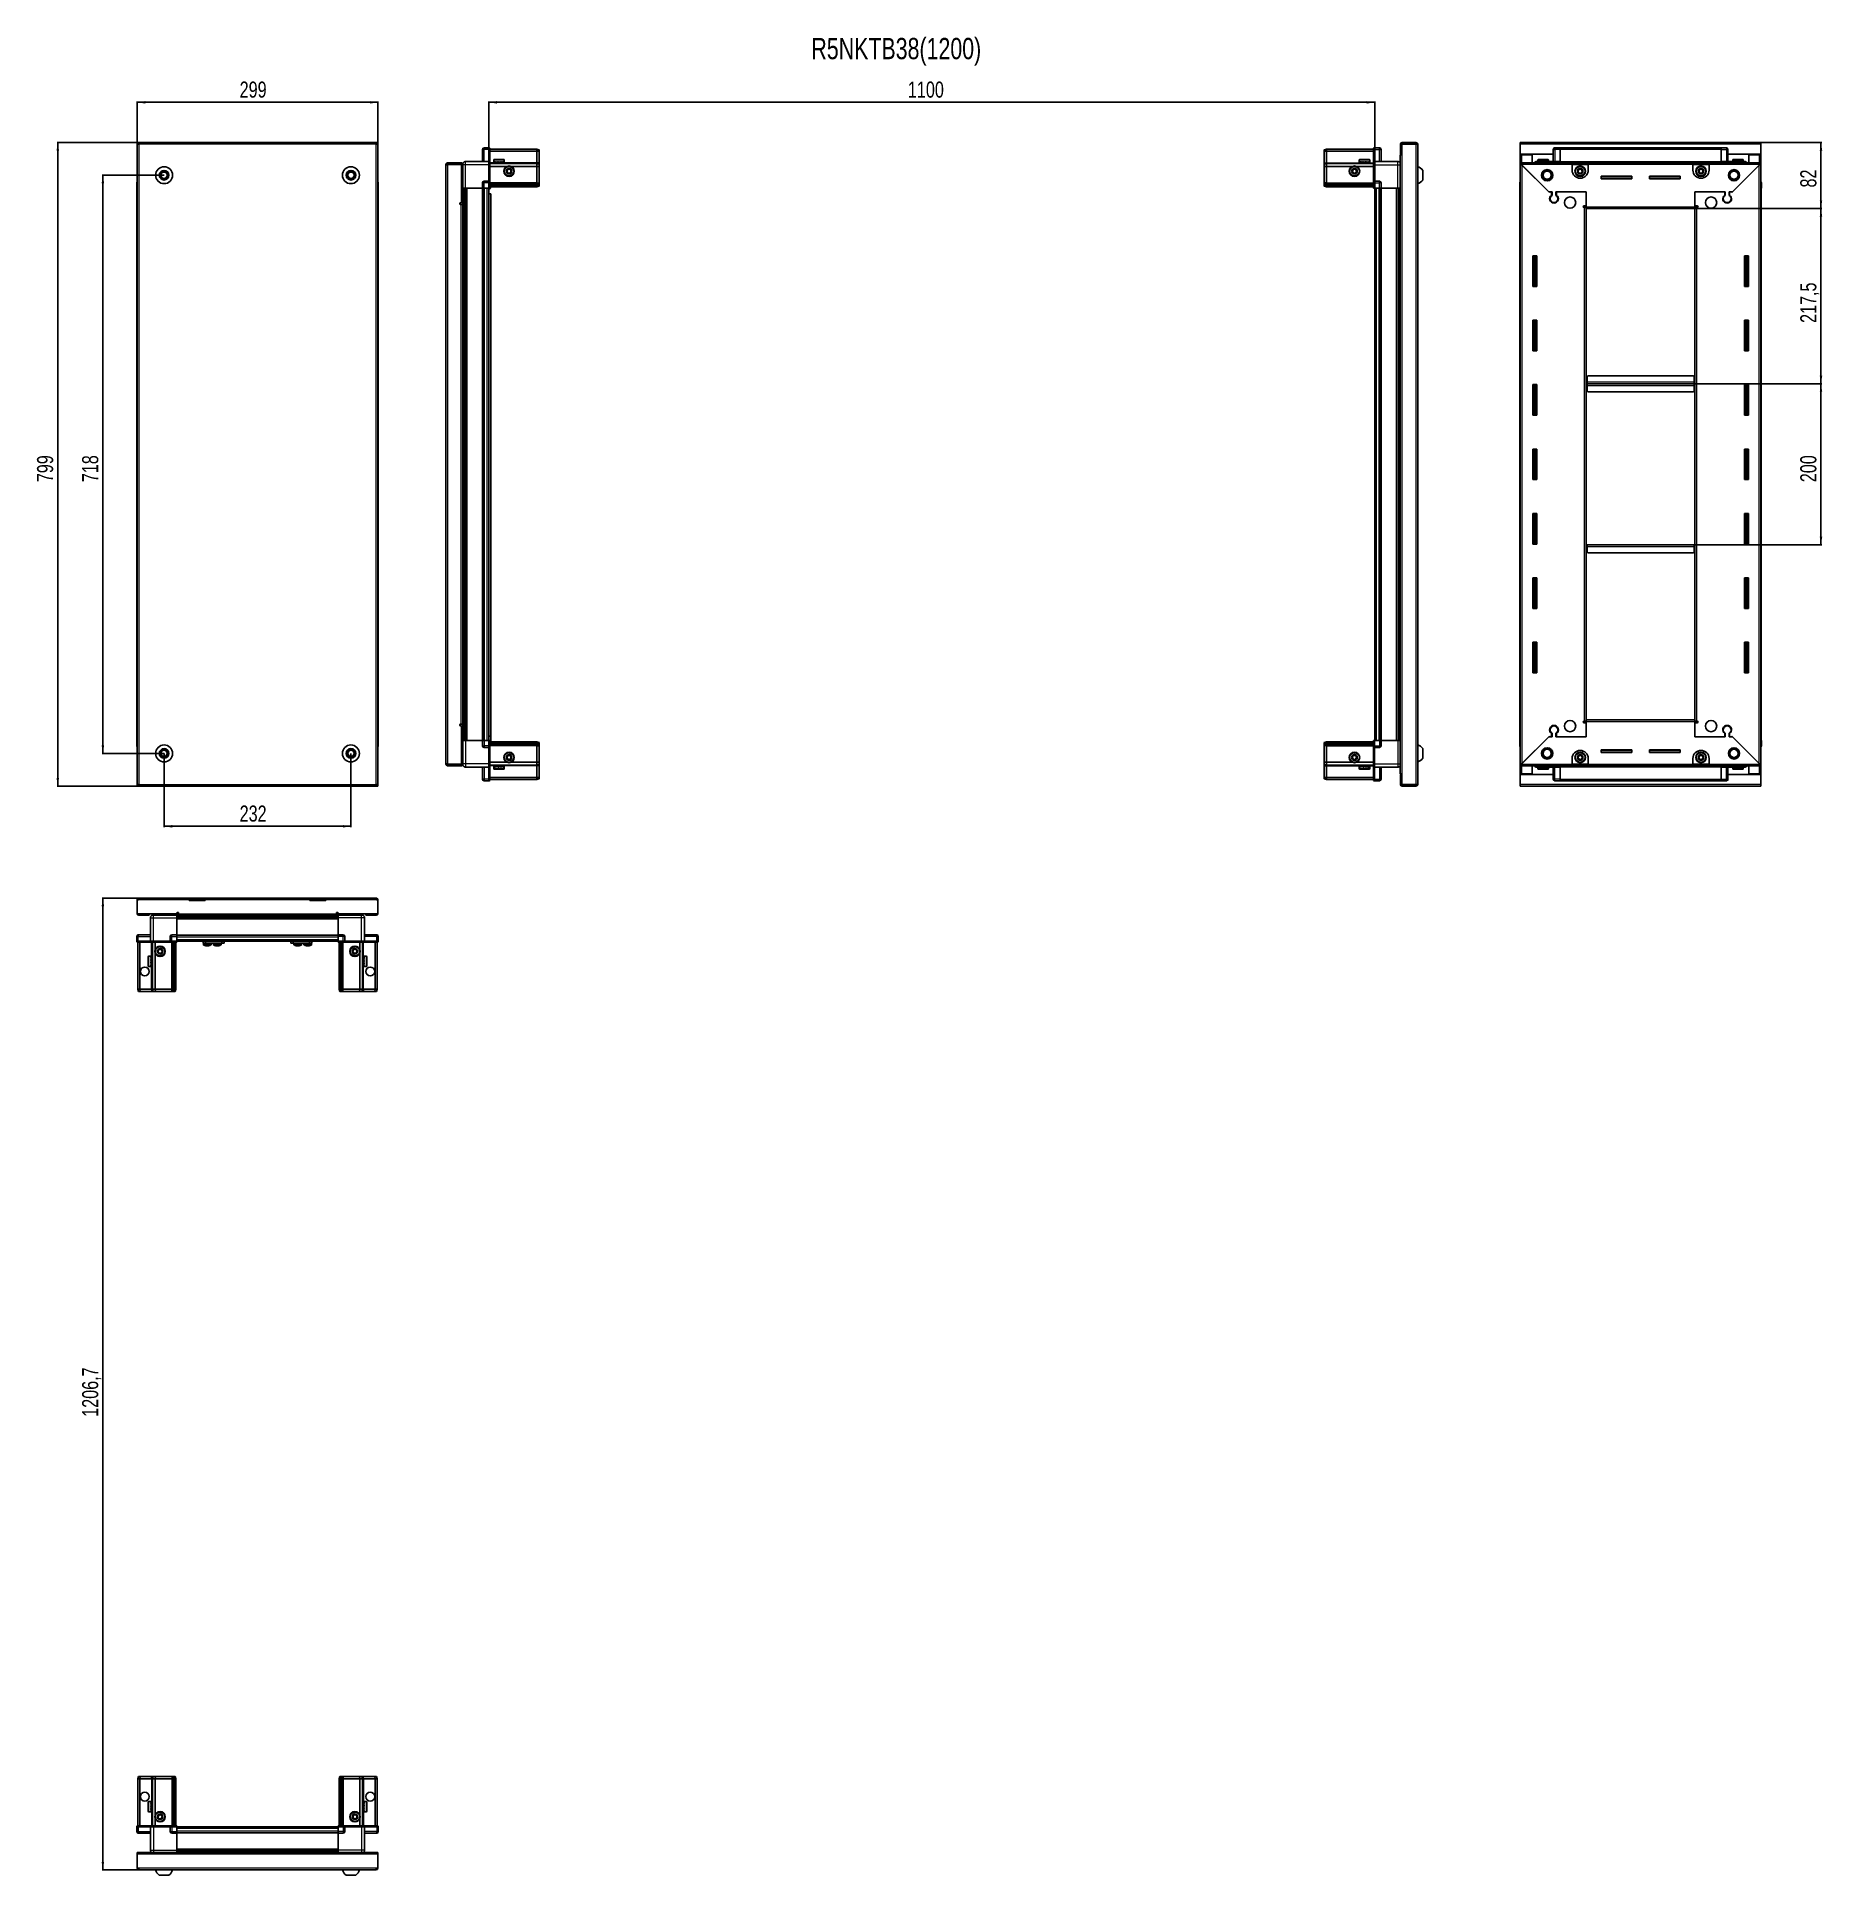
# Model space of a CAD drawing. Header units: millimetres. Extents: x 1014 to 3231, y -1058 to 1224.
import ezdxf

# ---------------------------------------------------------------- set-up
doc = ezdxf.new("R2010")
doc.units = ezdxf.units.MM
doc.layers.add('FORMAT', color=7, linetype='Continuous')
doc.styles.add('SLDTEXTSTYLE0', font='TXT', dxfattribs={"width": 0.75})
doc.dimstyles.new('SLDDIMSTYLE0', dxfattribs={"dimtxt": 20, "dimasz": 10, "dimexe": 0, "dimexo": 0.0625, "dimgap": 5, "dimtad": 2, "dimdec": 1, "dimrnd": 1e-09, "dimzin": 12, "dimdsep": 46, "dimtxsty": 'SLDTEXTSTYLE0', "dimsah": 1, "dimcen": 0.09, "dimadec": 0, "dimazin": 3, "dimtfac": 1, "dimtofl": 0, "dimtmove": 0, "dimatfit": 3, "dimfxl": 0, "dimfrac": 2, "dimtolj": 1, "dimtzin": 12, "dimarcsym": 0})

msp = doc.modelspace()

# ---------------------------------------------------------------- texts
at = {"layer": 'FORMAT', "insert": (1975.89, 1223.07), "char_height": 26.4583, "attachment_point": 1, "style": 'SLDTEXTSTYLE0'}
msp.add_mtext('R5NKTB38(1200)', dxfattribs=at)

# ---------------------------------------------------------------- blocks, each defined once
blk = doc.blocks.new('_D')
at = {"layer": 'FORMAT'}
for p, q in [((1138.6, 1093.1), (1039.2, 1093.1)), ((1040.2, 294.1), (1040.2, 1093.1)), ((1138.6, 294.1), (1039.2, 294.1))]:
    blk.add_line(p, q, dxfattribs=at)
for points in [[(1040.2, 1093.1), (1038.6, 1083.1), (1041.7, 1083.1)], [(1040.2, 294.1), (1041.7, 304.1), (1038.6, 304.1)]]:
    blk.add_solid(points, dxfattribs=at)
at = {"layer": 'FORMAT', "insert": (1014.4, 671.4), "char_height": 20, "attachment_point": 1, "rotation": 90, "style": 'SLDTEXTSTYLE0'}
blk.add_mtext('799', dxfattribs=at)
blk = doc.blocks.new('_D_1')
at = {"layer": 'FORMAT'}
for p, q in [((1138.7, 1093.1), (1138.7, 1144.1)), ((1437.7, 1143.1), (1138.7, 1143.1)), ((1437.7, 1093.1), (1437.7, 1144.1))]:
    blk.add_line(p, q, dxfattribs=at)
for points in [[(1138.7, 1143.1), (1148.7, 1141.5), (1148.7, 1144.6)], [(1437.7, 1143.1), (1427.7, 1144.6), (1427.7, 1141.5)]]:
    blk.add_solid(points, dxfattribs=at)
at = {"layer": 'FORMAT', "insert": (1266, 1168.9), "char_height": 20, "attachment_point": 1, "style": 'SLDTEXTSTYLE0'}
blk.add_mtext('299', dxfattribs=at)
blk = doc.blocks.new('_D_2')
at = {"layer": 'FORMAT'}
for p, q in [((1172.2, 334.6), (1172.2, 243.1)), ((1404.2, 334.6), (1404.2, 243.1)), ((1172.2, 244.1), (1404.2, 244.1))]:
    blk.add_line(p, q, dxfattribs=at)
for points in [[(1172.2, 244.1), (1182.2, 242.5), (1182.2, 245.6)], [(1404.2, 244.1), (1394.2, 245.6), (1394.2, 242.5)]]:
    blk.add_solid(points, dxfattribs=at)
at = {"layer": 'FORMAT', "insert": (1266, 269.9), "char_height": 20, "attachment_point": 1, "style": 'SLDTEXTSTYLE0'}
blk.add_mtext('232', dxfattribs=at)
blk = doc.blocks.new('_D_3')
at = {"layer": 'FORMAT'}
for p, q in [((1172.1, 1052.6), (1095.2, 1052.6)), ((1096.2, 1052.6), (1096.2, 334.6)), ((1172.1, 334.6), (1095.2, 334.6))]:
    blk.add_line(p, q, dxfattribs=at)
for points in [[(1096.2, 1052.6), (1094.6, 1042.6), (1097.7, 1042.6)], [(1096.2, 334.6), (1097.7, 344.6), (1094.6, 344.6)]]:
    blk.add_solid(points, dxfattribs=at)
at = {"layer": 'FORMAT', "insert": (1070.4, 671.4), "char_height": 20, "attachment_point": 1, "rotation": 90, "style": 'SLDTEXTSTYLE0'}
blk.add_mtext('718', dxfattribs=at)
blk = doc.blocks.new('_D_4')
at = {"layer": 'FORMAT'}
for p, q in [((1575.4, 1036.6), (1575.4, 1144.1)), ((1575.4, 1143.1), (2675.4, 1143.1)), ((2675.4, 1036.6), (2675.4, 1144.1))]:
    blk.add_line(p, q, dxfattribs=at)
for points in [[(1575.4, 1143.1), (1585.4, 1141.5), (1585.4, 1144.6)], [(2675.4, 1143.1), (2665.4, 1144.6), (2665.4, 1141.5)]]:
    blk.add_solid(points, dxfattribs=at)
at = {"layer": 'FORMAT', "insert": (2095.8, 1168.9), "char_height": 20, "attachment_point": 1, "style": 'SLDTEXTSTYLE0'}
blk.add_mtext('1100', dxfattribs=at)
blk = doc.blocks.new('_D_5')
at = {"layer": 'FORMAT'}
for p, q in [((3155.1, 1093.1), (3230.5, 1093.1)), ((3229.5, 1093.1), (3229.5, 1011.1)), ((3073.1, 1011.1), (3230.5, 1011.1))]:
    blk.add_line(p, q, dxfattribs=at)
for points in [[(3229.5, 1093.1), (3228, 1083.1), (3231.1, 1083.1)], [(3229.5, 1011.1), (3231.1, 1021.1), (3228, 1021.1)]]:
    blk.add_solid(points, dxfattribs=at)
at = {"layer": 'FORMAT', "insert": (3203.8, 1037.3), "char_height": 20, "attachment_point": 1, "rotation": 90, "style": 'SLDTEXTSTYLE0'}
blk.add_mtext('82', dxfattribs=at)
blk = doc.blocks.new('_D_6')
at = {"layer": 'FORMAT'}
for p, q in [((3073.1, 1011.1), (3230.5, 1011.1)), ((3229.5, 793.6), (3229.5, 1011.1)), ((3072.1, 793.6), (3230.5, 793.6))]:
    blk.add_line(p, q, dxfattribs=at)
for points in [[(3229.5, 1011.1), (3228, 1001.1), (3231.1, 1001.1)], [(3229.5, 793.6), (3231.1, 803.6), (3228, 803.6)]]:
    blk.add_solid(points, dxfattribs=at)
at = {"layer": 'FORMAT', "insert": (3203.8, 869.1), "char_height": 20, "attachment_point": 1, "rotation": 90, "style": 'SLDTEXTSTYLE0'}
blk.add_mtext('217,5', dxfattribs=at)
blk = doc.blocks.new('_D_7')
at = {"layer": 'FORMAT'}
for p, q in [((3072.1, 793.6), (3230.5, 793.6)), ((3229.5, 793.6), (3229.5, 593.6)), ((3072.1, 593.6), (3230.5, 593.6))]:
    blk.add_line(p, q, dxfattribs=at)
for points in [[(3229.5, 793.6), (3228, 783.6), (3231.1, 783.6)], [(3229.5, 593.6), (3231.1, 603.6), (3228, 603.6)]]:
    blk.add_solid(points, dxfattribs=at)
at = {"layer": 'FORMAT', "insert": (3203.8, 671.4), "char_height": 20, "attachment_point": 1, "rotation": 90, "style": 'SLDTEXTSTYLE0'}
blk.add_mtext('200', dxfattribs=at)
blk = doc.blocks.new('_D_8')
at = {"layer": 'FORMAT'}
for p, q in [((1140.2, 154.8), (1095.2, 154.8)), ((1096.2, 154.8), (1096.2, -1051.9)), ((1140.7, -1051.9), (1095.2, -1051.9))]:
    blk.add_line(p, q, dxfattribs=at)
for points in [[(1096.2, 154.8), (1094.6, 144.8), (1097.7, 144.8)], [(1096.2, -1051.9), (1097.7, -1041.9), (1094.6, -1041.9)]]:
    blk.add_solid(points, dxfattribs=at)
at = {"layer": 'FORMAT', "insert": (1070.4, -489.2), "char_height": 20, "attachment_point": 1, "rotation": 90, "style": 'SLDTEXTSTYLE0'}
blk.add_mtext('1206,7', dxfattribs=at)

# ---------------------------------------------------------------- dimensions: what is measured, and where the dimension line sits
at = {"layer": 'FORMAT'}
dim = msp.add_linear_dim(base=(1138.66, 1143.07), p1=(1437.66, 1093.07), p2=(1138.66, 1093.07), dimstyle='SLDDIMSTYLE0', dxfattribs=at)
dim.commit()
dim.dimension.update_dxf_attribs({"geometry": '_D_1', "text_midpoint": (1288.16, 1143.07), "dimtype": 160})
for base, p1, p2, angle, picture, middle in [((2675.39, 1143.07), (1575.39, 1036.57), (2675.39, 1036.57), 0, '_D_4', (2125.39, 1143.07)), ((1040.15, 1093.07), (1138.66, 294.07), (1138.66, 1093.07), 90, '_D', (1040.15, 693.57)), ((3229.54, 1011.07), (3155.04, 1093.07), (3073.04, 1011.07), 90, '_D_5', (3229.54, 1052.07)), ((1096.15, 334.57), (1172.16, 1052.57), (1172.16, 334.57), 90, '_D_3', (1096.15, 693.57)), ((3229.54, 1011.07), (3072.04, 793.57), (3073.04, 1011.07), 90, '_D_6', (3229.54, 902.32)), ((3229.54, 593.57), (3072.04, 793.57), (3072.04, 593.57), 90, '_D_7', (3229.54, 693.57)), ((1404.16, 244.07), (1172.16, 334.57), (1404.16, 334.57), 0, '_D_2', (1288.16, 244.07)), ((1096.15, -1051.86), (1140.26, 154.84), (1140.76, -1051.86), 90, '_D_8', (1096.15, -448.51))]:
    dim = msp.add_linear_dim(base=base, p1=p1, p2=p2, angle=angle, dimstyle='SLDDIMSTYLE0', dxfattribs=at)
    dim.commit()
    dim.dimension.update_dxf_attribs({"geometry": picture, "text_midpoint": middle, "dimtype": 160})

# ---------------------------------------------------------------- linework, layer by layer
at = {"color": 7, "linetype": 'Continuous', "lineweight": 25}
for p, q in [((1140.76, 1093.07), (1138.66, 1093.07)), ((1138.66, 1091.57), (1138.66, 1093.07)), ((1138.66, 1091.57), (1140.76, 1091.57)), ((1138.66, 1091.57), (1138.66, 1090.97)), ((1138.66, 1090.97), (1138.66, 296.17)), ((1138.66, 1090.97), (1140.76, 1090.97)), ((1435.56, 1093.07), (1140.76, 1093.07)), ((1140.76, 1093.07), (1140.76, 1090.97)), ((1435.56, 1090.97), (1435.56, 1093.07)), ((1437.66, 1093.07), (1435.56, 1093.07)), ((1435.56, 1091.57), (1437.66, 1091.57)), ((1435.56, 1090.97), (1437.66, 1090.97)), ((1437.66, 1091.57), (1437.66, 1093.07)), ((1437.66, 1090.97), (1437.66, 1091.57)), ((1437.66, 296.17), (1437.66, 1090.97)), ((1567.54, 1084.57), (1567.54, 1069.57)), ((1575.54, 1086.57), (1569.54, 1086.57)), ((1575.54, 1086.57), (1575.88, 1086.57)), ((1575.54, 1086.57), (1575.54, 1084.57)), ((1575.54, 1069.77), (1575.54, 1084.57)), ((1575.54, 1069.77), (1575.54, 1084.57)), ((1576.74, 1086.07), (1575.88, 1086.57)), ((1576.74, 1084.57), (1576.74, 1086.07)), ((1635.04, 1085.07), (1576.74, 1085.07)), ((1576.74, 1084.57), (1576.74, 1069.77)), ((1635.04, 1082.57), (1576.74, 1082.57)), ((1635.04, 1085.07), (1635.04, 1082.57)), ((1638.04, 1084.27), (1635.04, 1085.07)), ((1635.04, 1082.57), (1635.04, 1068.07)), ((1638.04, 1082.42), (1635.04, 1082.57)), ((1638.04, 1082.42), (1638.04, 1084.27)), ((1638.04, 1068.07), (1638.04, 1082.42)), ((2612.74, 1084.27), (2615.74, 1085.07)), ((2612.74, 1082.42), (2612.74, 1084.27)), ((2612.74, 1082.42), (2615.74, 1082.57)), ((2612.74, 1068.07), (2612.74, 1082.42)), ((2615.74, 1085.07), (2615.74, 1082.57)), ((2615.74, 1085.07), (2674.04, 1085.07)), ((2615.74, 1082.57), (2615.74, 1068.07)), ((2615.74, 1082.57), (2674.04, 1082.57)), ((2674.91, 1086.57), (2674.04, 1086.07)), ((2674.91, 1086.57), (2674.04, 1086.07)), ((2674.04, 1086.07), (2674.04, 1084.57)), ((2674.04, 1069.77), (2674.04, 1084.57)), ((2675.24, 1086.57), (2674.91, 1086.57)), ((2675.24, 1086.57), (2674.91, 1086.57)), ((2675.24, 1086.57), (2675.24, 1086.57)), ((2675.24, 1084.57), (2675.24, 1086.57)), ((2675.24, 1086.57), (2681.24, 1086.57)), ((2675.24, 1084.57), (2675.24, 1069.77)), ((2683.24, 1084.57), (2683.24, 1069.57)), ((2707.14, 1078.07), (2707.14, 309.07)), ((2707.14, 1078.07), (2709.24, 1078.07)), ((2707.24, 1090.97), (2707.24, 1078.57)), ((2707.24, 1078.57), (2708.74, 1078.57)), ((2708.74, 1090.97), (2708.74, 1078.57)), ((2709.24, 1078.07), (2709.24, 1090.97)), ((2709.24, 1090.97), (2726.64, 1090.97)), ((2726.64, 1093.07), (2709.34, 1093.07)), ((2726.64, 1091.57), (2709.34, 1091.57)), ((2726.64, 1091.57), (2726.64, 1093.07)), ((2726.64, 1090.97), (2728.74, 1090.97)), ((2728.74, 1090.97), (2728.74, 296.17)), ((2856.04, 1090.97), (2856.04, 1093.07)), ((2856.04, 1093.07), (3155.04, 1093.07)), ((2856.04, 1078.57), (2856.04, 1090.97)), ((2897.04, 1078.57), (2856.04, 1078.57)), ((2856.04, 1078.07), (2856.04, 1078.57)), ((2856.04, 1067.82), (2856.04, 1078.07)), ((2856.04, 1078.07), (2858.14, 1078.07)), ((2857.54, 1078.07), (2857.54, 1078.57)), ((2871.04, 1078.07), (2858.14, 1078.07)), ((2871.04, 1067.82), (2871.04, 1078.07)), ((2897.04, 1069.57), (2897.04, 1084.57)), ((2897.72, 1086.07), (2897.72, 1086.07)), ((2899.04, 1086.57), (2905.54, 1086.57)), ((2899.04, 1086.57), (2905.54, 1086.57)), ((2905.54, 1086.57), (2905.54, 1086.57)), ((2905.54, 1086.57), (2905.54, 1086.57)), ((2905.54, 1086.57), (2905.54, 1084.57)), ((3105.54, 1086.42), (2905.54, 1086.42)), ((2905.54, 1069.57), (2905.54, 1084.57)), ((3105.54, 1086.57), (3105.54, 1086.57)), ((3112.04, 1086.57), (3105.54, 1086.57)), ((3112.04, 1086.57), (3105.54, 1086.57)), ((3105.54, 1086.57), (3105.54, 1084.57)), ((3105.54, 1069.57), (3105.54, 1084.57)), ((3114.04, 1084.57), (3114.04, 1084.57)), ((3114.04, 1069.57), (3114.04, 1084.57)), ((3155.04, 1078.57), (3114.04, 1078.57)), ((3140.04, 1067.82), (3140.04, 1078.07)), ((3140.04, 1078.07), (3152.94, 1078.07)), ((3152.94, 1078.07), (3155.04, 1078.07)), ((3153.54, 1078.07), (3153.54, 1078.57)), ((3155.04, 1093.07), (3155.04, 1090.97)), ((3155.04, 1090.97), (3155.04, 1078.57)), ((3155.04, 1078.07), (3155.04, 1078.57)), ((3155.04, 1078.07), (3155.04, 1067.82)), ((1523.54, 1065.72), (1522.04, 1065.72)), ((1522.04, 1065.22), (1522.04, 1065.72)), ((1522.04, 321.92), (1522.04, 1065.22)), ((1524.14, 1066.32), (1524.14, 1067.82)), ((1524.14, 1067.82), (1525.04, 1067.82)), ((1524.14, 1066.32), (1525.04, 1066.32)), ((1524.14, 1065.82), (1541.54, 1065.82)), ((1525.04, 1067.82), (1541.54, 1067.82)), ((1525.04, 1066.32), (1525.04, 1067.82)), ((1525.04, 1066.32), (1541.54, 1066.32)), ((1541.54, 1066.32), (1541.54, 1067.82)), ((1543.04, 1065.82), (1541.54, 1065.82)), ((1541.54, 1065.82), (1541.54, 1018.32)), ((1543.04, 1065.57), (1543.04, 1036.57)), ((1575.54, 1069.57), (1546.54, 1069.57)), ((1575.54, 1069.57), (1575.54, 1069.77)), ((1575.54, 1069.57), (1576.74, 1069.57)), ((1575.54, 1065.57), (1575.54, 1069.57)), ((1575.54, 1045.27), (1575.54, 1065.57)), ((1576.74, 1069.77), (1576.74, 1069.57)), ((1576.74, 1069.57), (1576.74, 1065.57)), ((1635.04, 1067.07), (1576.74, 1067.07)), ((1576.74, 1065.57), (1576.74, 1045.27)), ((1598.04, 1063.57), (1576.74, 1063.57)), ((1581.54, 1071.47), (1581.54, 1069.07)), ((1581.54, 1069.07), (1581.54, 1068.57)), ((1581.54, 1068.57), (1581.68, 1068.57)), ((1581.87, 1069.07), (1581.68, 1069.07)), ((1581.68, 1069.07), (1581.68, 1068.57)), ((1581.68, 1068.57), (1581.87, 1068.57)), ((1581.87, 1069.07), (1581.87, 1068.57)), ((1581.87, 1068.57), (1582.4, 1068.57)), ((1582.34, 1072.27), (1589.51, 1072.27)), ((1582.8, 1069.07), (1582.4, 1069.07)), ((1582.4, 1069.07), (1582.4, 1068.57)), ((1582.4, 1068.57), (1582.8, 1068.57)), ((1582.8, 1069.07), (1582.8, 1068.57)), ((1582.8, 1068.57), (1583.67, 1068.57)), ((1583.64, 1068.57), (1583.64, 1068.47)), ((1583.64, 1068.47), (1592.44, 1068.47)), ((1584.24, 1069.07), (1583.67, 1069.07)), ((1583.67, 1069.07), (1583.67, 1068.57)), ((1583.67, 1068.57), (1584.24, 1068.57)), ((1584.04, 1068.07), (1584.73, 1067.59)), ((1584.04, 1068.07), (1589.07, 1068.07)), ((1584.73, 1067.59), (1584.04, 1067.1)), ((1584.04, 1067.1), (1584.04, 1067.07)), ((1584.04, 1067.1), (1589.07, 1067.1)), ((1584.24, 1069.07), (1584.24, 1068.57)), ((1584.24, 1068.57), (1585.37, 1068.57)), ((1584.73, 1067.59), (1588.9, 1067.59)), ((1586.06, 1069.07), (1585.37, 1069.07)), ((1585.37, 1069.07), (1585.37, 1068.57)), ((1585.37, 1068.57), (1586.06, 1068.57)), ((1586.06, 1069.07), (1586.06, 1068.57)), ((1586.06, 1068.57), (1587.33, 1068.57)), ((1588.06, 1069.07), (1587.33, 1069.07)), ((1587.33, 1069.07), (1587.33, 1068.57)), ((1587.33, 1068.57), (1587.56, 1068.57)), ((1587.56, 1069.07), (1587.56, 1068.57)), ((1588.06, 1069.07), (1588.06, 1068.57)), ((1588.06, 1069.07), (1588.06, 1068.57)), ((1588.06, 1068.57), (1589.36, 1068.57)), ((1588.06, 1068.57), (1588.06, 1068.57)), ((1588.9, 1067.59), (1591.35, 1067.59)), ((1589.07, 1068.07), (1592.04, 1068.07)), ((1589.07, 1067.1), (1592.04, 1067.1)), ((1590.07, 1069.07), (1589.36, 1069.07)), ((1589.36, 1069.07), (1589.36, 1068.57)), ((1589.42, 1069.07), (1589.42, 1068.57)), ((1589.42, 1068.57), (1590.07, 1068.57)), ((1589.51, 1072.27), (1593.74, 1072.27)), ((1590.07, 1069.07), (1590.07, 1068.57)), ((1590.07, 1068.57), (1591.26, 1068.57)), ((1591.88, 1069.07), (1591.26, 1069.07)), ((1591.26, 1069.07), (1591.26, 1068.57)), ((1591.26, 1068.57), (1591.88, 1068.57)), ((1591.35, 1067.59), (1592.04, 1068.07)), ((1592.04, 1067.1), (1591.35, 1067.59)), ((1591.88, 1069.07), (1591.88, 1068.57)), ((1591.88, 1068.57), (1592.85, 1068.57)), ((1592.04, 1067.07), (1592.04, 1067.1)), ((1592.44, 1068.47), (1592.44, 1068.57)), ((1593.31, 1069.07), (1592.85, 1069.07)), ((1592.85, 1069.07), (1592.85, 1068.57)), ((1592.85, 1068.57), (1593.31, 1068.57)), ((1593.31, 1069.07), (1593.31, 1068.57)), ((1593.31, 1068.57), (1593.97, 1068.57)), ((1594.23, 1069.07), (1593.97, 1069.07)), ((1593.97, 1069.07), (1593.97, 1068.57)), ((1593.97, 1068.57), (1594.23, 1068.57)), ((1594.23, 1069.07), (1594.23, 1068.57)), ((1594.23, 1068.57), (1594.5, 1068.57)), ((1594.54, 1069.07), (1594.5, 1069.07)), ((1594.5, 1069.07), (1594.5, 1068.57)), ((1594.5, 1068.57), (1594.54, 1068.57)), ((1594.54, 1069.07), (1594.54, 1071.47)), ((1594.54, 1069.07), (1594.54, 1068.57)), ((1635.04, 1063.57), (1603.04, 1063.57)), ((1635.04, 1068.07), (1635.04, 1067.07)), ((1635.04, 1067.07), (1635.04, 1063.57)), ((1638.04, 1066.27), (1635.04, 1067.07)), ((1635.04, 1063.57), (1635.04, 1043.07)), ((1635.04, 1063.57), (1638.04, 1063.24)), ((1638.04, 1066.27), (1638.04, 1068.07)), ((1638.04, 1063.24), (1638.04, 1066.27)), ((1638.04, 1043.07), (1638.04, 1063.24)), ((2612.74, 1066.27), (2612.74, 1068.07)), ((2612.74, 1066.27), (2615.74, 1067.07)), ((2612.74, 1063.24), (2612.74, 1066.27)), ((2615.74, 1063.57), (2612.74, 1063.24)), ((2612.74, 1043.07), (2612.74, 1063.24)), ((2615.74, 1068.07), (2615.74, 1067.07)), ((2615.74, 1067.07), (2615.74, 1063.57)), ((2615.74, 1067.07), (2674.04, 1067.07)), ((2615.74, 1063.57), (2615.74, 1043.07)), ((2615.74, 1063.57), (2647.74, 1063.57)), ((2652.74, 1063.57), (2674.04, 1063.57)), ((2656.24, 1071.47), (2656.24, 1068.57)), ((2656.24, 1068.57), (2656.28, 1068.57)), ((2656.4, 1069.07), (2656.28, 1069.07)), ((2656.28, 1069.07), (2656.28, 1068.57)), ((2656.28, 1068.57), (2656.4, 1068.57)), ((2656.4, 1069.07), (2656.4, 1068.57)), ((2656.4, 1068.57), (2656.81, 1068.57)), ((2657.15, 1069.07), (2656.81, 1069.07)), ((2656.81, 1069.07), (2656.81, 1068.57)), ((2656.81, 1068.57), (2657.15, 1068.57)), ((2657.04, 1072.27), (2668.44, 1072.27)), ((2657.15, 1069.07), (2657.15, 1068.57)), ((2657.15, 1068.57), (2657.92, 1068.57)), ((2658.45, 1069.07), (2657.92, 1069.07)), ((2657.92, 1069.07), (2657.92, 1068.57)), ((2657.92, 1068.57), (2658.45, 1068.57)), ((2658.34, 1068.57), (2658.34, 1068.47)), ((2658.34, 1068.47), (2667.14, 1068.47)), ((2658.45, 1069.07), (2658.45, 1068.57)), ((2658.45, 1068.57), (2659.51, 1068.57)), ((2658.74, 1068.07), (2659.43, 1067.59)), ((2658.74, 1068.07), (2666.74, 1068.07)), ((2659.43, 1067.59), (2658.74, 1067.1)), ((2658.74, 1067.1), (2658.74, 1067.07)), ((2658.74, 1067.1), (2666.74, 1067.1)), ((2659.43, 1067.59), (2666.05, 1067.59)), ((2660.17, 1069.07), (2659.51, 1069.07)), ((2659.51, 1069.07), (2659.51, 1068.57)), ((2659.51, 1068.57), (2660.17, 1068.57)), ((2660.17, 1069.07), (2660.17, 1068.57)), ((2660.17, 1068.57), (2661.41, 1068.57)), ((2662.14, 1069.07), (2661.41, 1069.07)), ((2661.41, 1069.07), (2661.41, 1068.57)), ((2661.41, 1068.57), (2661.84, 1068.57)), ((2661.84, 1069.07), (2661.84, 1068.57)), ((2662.14, 1069.07), (2662.14, 1068.57)), ((2662.14, 1068.57), (2663.44, 1068.57)), ((2664.17, 1069.07), (2663.44, 1069.07)), ((2663.44, 1069.07), (2663.44, 1068.57)), ((2663.71, 1069.07), (2663.71, 1068.57)), ((2663.71, 1068.57), (2664.17, 1068.57)), ((2664.17, 1069.07), (2664.17, 1068.57)), ((2664.17, 1068.57), (2665.4, 1068.57)), ((2666.06, 1069.07), (2665.4, 1069.07)), ((2665.4, 1069.07), (2665.4, 1068.57)), ((2665.4, 1068.57), (2666.06, 1068.57)), ((2666.05, 1067.59), (2666.74, 1068.07)), ((2666.74, 1067.1), (2666.05, 1067.59)), ((2666.06, 1069.07), (2666.06, 1068.57)), ((2666.06, 1068.57), (2667.1, 1068.57)), ((2666.74, 1067.07), (2666.74, 1067.1)), ((2667.62, 1069.07), (2667.1, 1069.07)), ((2667.1, 1069.07), (2667.1, 1068.57)), ((2667.1, 1068.57), (2667.62, 1068.57)), ((2667.14, 1068.47), (2667.14, 1068.57)), ((2667.62, 1069.07), (2667.62, 1068.57)), ((2667.62, 1068.57), (2668.38, 1068.57)), ((2668.71, 1069.07), (2668.38, 1069.07)), ((2668.38, 1069.07), (2668.38, 1068.57)), ((2668.38, 1068.57), (2668.71, 1068.57)), ((2668.71, 1069.07), (2668.71, 1068.57)), ((2668.71, 1068.57), (2669.11, 1068.57)), ((2669.22, 1069.07), (2669.11, 1069.07)), ((2669.11, 1069.07), (2669.11, 1068.57)), ((2669.11, 1068.57), (2669.22, 1068.57)), ((2669.22, 1069.07), (2669.22, 1068.57)), ((2669.22, 1068.57), (2669.24, 1068.57)), ((2669.24, 1068.57), (2669.24, 1071.47)), ((2674.04, 1069.57), (2674.04, 1069.77)), ((2675.24, 1069.57), (2674.04, 1069.57)), ((2674.04, 1065.57), (2674.04, 1069.57)), ((2674.04, 1045.27), (2674.04, 1065.57)), ((2675.24, 1069.77), (2675.24, 1069.57)), ((2675.24, 1069.57), (2675.24, 1065.57)), ((2675.24, 1069.57), (2704.24, 1069.57)), ((2675.24, 1065.57), (2675.24, 1045.27)), ((2735.34, 1046.57), (2735.34, 1058.57)), ((2856.04, 1066.32), (2856.04, 1067.82)), ((2856.04, 1067.82), (2857.04, 1067.82)), ((2856.04, 1065.82), (2856.04, 1066.32)), ((2856.04, 1066.32), (2857.04, 1066.32)), ((2856.04, 321.32), (2856.04, 1065.82)), ((2857.54, 1065.82), (2856.04, 1065.82)), ((2857.04, 1067.82), (2920.54, 1067.82)), ((2857.04, 1066.32), (2857.04, 1067.82)), ((2857.64, 1065.72), (2891.54, 1031.82)), ((2892.24, 1031.12), (2858.14, 1065.22)), ((2876.54, 1069.57), (2905.54, 1069.57)), ((2878.04, 1071.47), (2878.04, 1069.57)), ((2878.84, 1072.27), (2890.24, 1072.27)), ((2891.04, 1069.57), (2891.04, 1071.47)), ((2905.47, 1067.82), (2905.54, 1069.54)), ((2905.54, 1069.57), (2905.54, 1069.07)), ((2905.54, 1068.42), (3105.54, 1068.42)), ((2920.54, 1065.72), (2920.54, 1067.82)), ((2920.54, 1067.82), (2940.54, 1067.82)), ((2920.54, 1066.32), (2940.54, 1066.32)), ((2920.54, 1058.82), (2920.54, 1065.72)), ((2940.54, 1067.82), (2940.54, 1065.72)), ((2940.54, 1067.82), (3070.54, 1067.82)), ((2940.54, 1065.72), (2940.54, 1058.82)), ((2994.54, 1051.57), (2956.54, 1051.57)), ((2956.54, 1051.57), (2956.54, 1048.07)), ((2994.54, 1048.07), (2994.54, 1051.57)), ((3054.54, 1051.57), (3016.54, 1051.57)), ((3016.54, 1051.57), (3016.54, 1048.07)), ((3054.54, 1048.07), (3054.54, 1051.57)), ((3070.54, 1065.72), (3070.54, 1067.82)), ((3070.54, 1067.82), (3090.54, 1067.82)), ((3070.54, 1066.32), (3090.54, 1066.32)), ((3070.54, 1058.82), (3070.54, 1065.72)), ((3090.54, 1067.82), (3154.04, 1067.82)), ((3090.54, 1067.82), (3090.54, 1065.72)), ((3090.54, 1065.72), (3090.54, 1058.82)), ((3105.54, 1069.57), (3105.54, 1069.07)), ((3134.54, 1069.57), (3105.54, 1069.57)), ((3105.54, 1069.54), (3105.62, 1067.82)), ((3152.94, 1065.22), (3118.84, 1031.12)), ((3119.54, 1031.82), (3153.44, 1065.72)), ((3120.04, 1071.47), (3120.04, 1069.57)), ((3120.84, 1072.27), (3132.24, 1072.27)), ((3133.04, 1069.57), (3133.04, 1071.47)), ((3153.54, 1065.82), (3155.04, 1065.82)), ((3154.04, 1066.32), (3154.04, 1067.82)), ((3154.04, 1067.82), (3155.04, 1067.82)), ((3154.04, 1066.32), (3155.04, 1066.32)), ((3155.04, 1066.32), (3155.04, 1067.82)), ((3155.04, 1066.32), (3155.04, 1065.82)), ((3155.04, 1065.82), (3155.04, 321.32)), ((1138.15, 1043.07), (1138.15, 1036.57)), ((1138.15, 1036.57), (1138.16, 1036.57)), ((1138.16, 1036.57), (1138.16, 1043.07)), ((1138.66, 1036.57), (1138.16, 1036.57)), ((1138.31, 1036.57), (1138.31, 350.57)), ((1437.66, 1044.39), (1437.66, 1044.39)), ((1437.66, 1036.57), (1438.16, 1036.57)), ((1438.01, 350.57), (1438.01, 1036.57)), ((1438.16, 1043.07), (1438.16, 1036.57)), ((1438.16, 1036.57), (1438.16, 1043.07)), ((1438.16, 1036.57), (1438.16, 1036.57)), ((1438.16, 1036.57), (1438.16, 1036.57)), ((1541.54, 1039.32), (1543.04, 1039.32)), ((1543.04, 1036.57), (1541.54, 1036.57)), ((1543.69, 350.57), (1543.69, 1036.57)), ((1545.49, 1036.57), (1545.49, 350.57)), ((1545.52, 1036.57), (1545.52, 350.57)), ((1567.54, 1036.57), (1546.54, 1036.57)), ((1567.54, 1043.07), (1567.54, 1036.57)), ((1567.54, 1036.57), (1569.54, 1036.57)), ((1568.19, 350.57), (1568.19, 1036.57)), ((1575.54, 1045.07), (1569.54, 1045.07)), ((1575.54, 1036.57), (1569.54, 1036.57)), ((1575.39, 350.57), (1575.39, 1036.57)), ((1575.39, 1029.57), (1577.89, 1029.57)), ((1575.54, 1045.07), (1575.54, 1045.27)), ((1575.54, 1045.07), (1575.54, 1043.07)), ((1575.54, 1045.07), (1576.74, 1045.07)), ((1575.54, 1036.57), (1575.54, 1043.07)), ((1575.54, 1036.57), (1575.54, 1043.07)), ((1575.54, 1036.57), (1575.88, 1036.57)), ((1575.54, 1036.57), (1575.54, 1036.57)), ((1575.88, 1036.57), (1575.88, 1043.07)), ((1576.74, 1036.57), (1575.88, 1036.57)), ((1575.88, 1036.57), (1575.88, 1036.57)), ((1576.74, 1045.27), (1576.74, 1045.07)), ((1576.74, 1044.39), (1576.74, 1045.07)), ((1576.74, 1044.39), (1576.74, 1036.57)), ((1635.04, 1042.07), (1576.74, 1042.07)), ((1635.04, 1041.07), (1576.74, 1041.07)), ((1635.04, 1039.57), (1576.74, 1039.57)), ((1635.04, 1038.07), (1576.74, 1038.07)), ((1577.89, 1029.57), (1577.89, 356.07)), ((1635.04, 1043.07), (1635.04, 1042.07)), ((1635.04, 1042.07), (1635.04, 1041.07)), ((1635.04, 1042.07), (1638.04, 1041.27)), ((1635.04, 1041.07), (1635.04, 1039.57)), ((1635.04, 1041.07), (1638.04, 1040.53)), ((1635.04, 1039.57), (1638.04, 1040.03)), ((1635.04, 1039.57), (1635.04, 1038.07)), ((1635.04, 1038.07), (1638.04, 1038.87)), ((1638.04, 1041.27), (1638.04, 1043.07)), ((1638.04, 1040.53), (1638.04, 1041.27)), ((1638.04, 1040.03), (1638.04, 1040.53)), ((1638.04, 1038.87), (1638.04, 1040.03)), ((2612.74, 1041.27), (2612.74, 1043.07)), ((2615.74, 1042.07), (2612.74, 1041.27)), ((2612.74, 1040.53), (2612.74, 1041.27)), ((2615.74, 1041.07), (2612.74, 1040.53)), ((2612.74, 1040.03), (2612.74, 1040.53)), ((2612.74, 1038.87), (2612.74, 1040.03)), ((2615.74, 1039.57), (2612.74, 1040.03)), ((2615.74, 1038.07), (2612.74, 1038.87)), ((2615.74, 1043.07), (2615.74, 1042.07)), ((2615.74, 1042.07), (2615.74, 1041.07)), ((2615.74, 1042.07), (2674.04, 1042.07)), ((2615.74, 1041.07), (2674.04, 1041.07)), ((2615.74, 1041.07), (2615.74, 1039.57)), ((2615.74, 1039.57), (2615.74, 1038.07)), ((2615.74, 1039.57), (2674.04, 1039.57)), ((2615.74, 1038.07), (2674.04, 1038.07)), ((2674.04, 1045.07), (2674.04, 1045.27)), ((2675.24, 1045.07), (2674.04, 1045.07)), ((2674.04, 1045.07), (2674.04, 1044.39)), ((2674.04, 1036.57), (2674.04, 1044.39)), ((2674.91, 1036.57), (2674.04, 1036.57)), ((2674.91, 1043.07), (2674.91, 1036.57)), ((2675.24, 1036.57), (2674.91, 1036.57)), ((2675.24, 1045.27), (2675.24, 1045.07)), ((2675.24, 1043.07), (2675.24, 1045.07)), ((2675.24, 1043.07), (2675.24, 1045.07)), ((2675.24, 1045.07), (2681.24, 1045.07)), ((2675.24, 1043.07), (2675.24, 1036.57)), ((2675.24, 1036.57), (2681.24, 1036.57)), ((2675.39, 1036.57), (2675.39, 350.57)), ((2683.24, 1036.57), (2681.24, 1036.57)), ((2682.59, 1036.57), (2682.59, 350.57)), ((2683.24, 1043.07), (2683.24, 1036.57)), ((2683.24, 1036.57), (2704.24, 1036.57)), ((2705.27, 350.57), (2705.27, 1036.57)), ((2705.3, 350.57), (2705.3, 1036.57)), ((2707.09, 1036.57), (2707.09, 350.57)), ((2855.54, 1043.07), (2855.54, 1036.57)), ((2855.54, 1036.57), (2855.54, 1043.07)), ((2855.54, 1036.57), (2855.54, 1036.57)), ((2856.04, 1036.57), (2855.54, 1036.57)), ((2855.69, 1036.57), (2855.69, 350.57)), ((2891.54, 1031.82), (2895.74, 1031.82)), ((2892.94, 1031.82), (2892.24, 1031.12)), ((2895.04, 1031.82), (2892.94, 1031.82)), ((2895.04, 1031.82), (2895.04, 1027.93)), ((2895.74, 1031.82), (2895.74, 1027.53)), ((2900.34, 1031.82), (2938.04, 1031.82)), ((2900.34, 1027.53), (2900.34, 1031.82)), ((2901.04, 1027.93), (2901.04, 1031.82)), ((2938.04, 1031.82), (2901.04, 1031.82)), ((2938.04, 1014.57), (2938.04, 1031.82)), ((2938.04, 1013.17), (2938.04, 1031.82)), ((2994.54, 1048.82), (2956.54, 1048.82)), ((2956.54, 1048.07), (2994.54, 1048.07)), ((3054.54, 1048.82), (3016.54, 1048.82)), ((3016.54, 1048.07), (3054.54, 1048.07)), ((3073.04, 1031.82), (3073.04, 1014.57)), ((3110.04, 1031.82), (3073.04, 1031.82)), ((3073.04, 1031.82), (3110.74, 1031.82)), ((3073.04, 1013.17), (3073.04, 1031.82)), ((3110.04, 1031.82), (3110.04, 1027.93)), ((3110.74, 1031.82), (3110.74, 1027.53)), ((3115.34, 1031.82), (3119.54, 1031.82)), ((3115.34, 1027.53), (3115.34, 1031.82)), ((3118.14, 1031.82), (3116.04, 1031.82)), ((3116.04, 1027.93), (3116.04, 1031.82)), ((3118.84, 1031.12), (3118.14, 1031.82)), ((3155.04, 1044.39), (3155.04, 1044.39)), ((3155.04, 1036.57), (3155.54, 1036.57)), ((3155.39, 350.57), (3155.39, 1036.57)), ((3155.54, 1043.07), (3155.54, 1036.57)), ((3155.54, 1036.57), (3155.54, 1043.07)), ((3155.54, 1036.57), (3155.54, 1036.57)), ((3155.54, 1036.57), (3155.54, 1036.57)), ((1541.54, 1018.32), (1540.19, 1018.32)), ((1540.19, 1016.32), (1540.94, 1016.32)), ((1540.94, 1016.32), (1543.04, 1016.32)), ((1543.04, 1016.32), (1543.04, 370.82)), ((2896.04, 1018.96), (2896.04, 1018.2)), ((2935.19, 1014.57), (2938.04, 1014.57)), ((2935.94, 1012.57), (2935.19, 1012.57)), ((2935.94, 1012.57), (2938.04, 1012.57)), ((2938.04, 1013.57), (2936.04, 1013.57)), ((2936.04, 1013.57), (2936.04, 1012.57)), ((2938.04, 1011.07), (2938.04, 1013.17)), ((2938.04, 376.07), (2938.04, 1011.07)), ((3073.04, 1011.07), (2938.04, 1011.07)), ((3073.04, 1014.57), (3075.89, 1014.57)), ((3075.04, 1013.57), (3073.04, 1013.57)), ((3073.04, 1013.17), (3073.04, 1011.07)), ((3073.04, 1012.57), (3075.14, 1012.57)), ((3073.04, 1011.07), (3073.04, 376.07)), ((3075.04, 1012.57), (3075.04, 1013.57)), ((3075.89, 1012.57), (3075.14, 1012.57)), ((3115.04, 1018.96), (3115.04, 1018.2)), ((2876.54, 952.57), (2871.54, 952.57)), ((2871.54, 952.57), (2871.54, 914.57)), ((2873.69, 914.57), (2873.69, 952.57)), ((2875.48, 914.57), (2875.48, 952.57)), ((2875.52, 914.57), (2875.52, 952.57)), ((2876.54, 914.57), (2876.54, 952.57)), ((3134.54, 952.57), (3134.54, 914.57)), ((3139.54, 952.57), (3134.54, 952.57)), ((3135.57, 952.57), (3135.57, 914.57)), ((3135.6, 952.57), (3135.6, 914.57)), ((3137.39, 952.57), (3137.39, 914.57)), ((3139.54, 914.57), (3139.54, 952.57)), ((2871.54, 914.57), (2876.54, 914.57)), ((3134.54, 914.57), (3139.54, 914.57)), ((2876.54, 872.57), (2871.54, 872.57)), ((2871.54, 872.57), (2871.54, 834.57)), ((2873.69, 834.57), (2873.69, 872.57)), ((2875.48, 834.57), (2875.48, 872.57)), ((2875.52, 834.57), (2875.52, 872.57)), ((2876.54, 834.57), (2876.54, 872.57)), ((3134.54, 872.57), (3134.54, 834.57)), ((3139.54, 872.57), (3134.54, 872.57)), ((3135.57, 872.57), (3135.57, 834.57)), ((3135.6, 872.57), (3135.6, 834.57)), ((3137.39, 872.57), (3137.39, 834.57)), ((3139.54, 834.57), (3139.54, 872.57)), ((2871.54, 834.57), (2876.54, 834.57)), ((3134.54, 834.57), (3139.54, 834.57)), ((2940.04, 803.57), (2939.04, 802.57)), ((2939.04, 802.57), (2939.04, 795.67)), ((3071.04, 803.57), (2940.04, 803.57)), ((3072.04, 802.57), (3071.04, 803.57)), ((3072.04, 795.67), (3072.04, 802.57)), ((2876.54, 792.57), (2871.54, 792.57)), ((2871.54, 792.57), (2871.54, 754.57)), ((2873.69, 754.57), (2873.69, 792.57)), ((2875.48, 754.57), (2875.48, 792.57)), ((2875.52, 754.57), (2875.52, 792.57)), ((2876.54, 754.57), (2876.54, 792.57)), ((2938.79, 793.57), (2938.04, 793.57)), ((2939.04, 796.42), (2938.79, 796.42)), ((2938.79, 796.42), (2938.79, 793.57)), ((2938.79, 793.57), (2938.79, 790.72)), ((2938.79, 790.72), (2939.04, 790.72)), ((2939.04, 793.57), (2939.04, 795.67)), ((2939.04, 791.47), (2939.04, 793.57)), ((3072.04, 793.57), (2939.04, 793.57)), ((2939.04, 791.47), (2939.04, 784.57)), ((2939.04, 784.57), (2940.04, 783.57)), ((2940.04, 783.57), (3071.04, 783.57)), ((3071.04, 783.57), (3072.04, 784.57)), ((3072.29, 796.42), (3072.04, 796.42)), ((3072.04, 795.67), (3072.04, 793.57)), ((3072.04, 793.57), (3072.04, 791.47)), ((3072.04, 784.57), (3072.04, 791.47)), ((3072.04, 790.72), (3072.29, 790.72)), ((3072.29, 793.57), (3072.29, 796.42)), ((3072.29, 790.72), (3072.29, 793.57)), ((3073.04, 793.57), (3072.29, 793.57)), ((3134.54, 792.57), (3134.54, 754.57)), ((3139.54, 792.57), (3134.54, 792.57)), ((3135.57, 792.57), (3135.57, 754.57)), ((3135.6, 792.57), (3135.6, 754.57)), ((3137.39, 792.57), (3137.39, 754.57)), ((3139.54, 754.57), (3139.54, 792.57)), ((2871.54, 754.57), (2876.54, 754.57)), ((3134.54, 754.57), (3139.54, 754.57)), ((2876.54, 712.57), (2871.54, 712.57)), ((2871.54, 712.57), (2871.54, 674.57)), ((2873.69, 674.57), (2873.69, 712.57)), ((2875.48, 674.57), (2875.48, 712.57)), ((2875.52, 674.57), (2875.52, 712.57)), ((2876.54, 674.57), (2876.54, 712.57)), ((3134.54, 712.57), (3134.54, 674.57)), ((3139.54, 712.57), (3134.54, 712.57)), ((3135.57, 712.57), (3135.57, 674.57)), ((3135.6, 712.57), (3135.6, 674.57)), ((3137.39, 712.57), (3137.39, 674.57)), ((3139.54, 674.57), (3139.54, 712.57)), ((2871.54, 674.57), (2876.54, 674.57)), ((3134.54, 674.57), (3139.54, 674.57)), ((2876.54, 632.57), (2871.54, 632.57)), ((2871.54, 632.57), (2871.54, 594.57)), ((2873.69, 594.57), (2873.69, 632.57)), ((2875.48, 594.57), (2875.48, 632.57)), ((2875.52, 594.57), (2875.52, 632.57)), ((2876.54, 594.57), (2876.54, 632.57)), ((3134.54, 632.57), (3134.54, 594.57)), ((3139.54, 632.57), (3134.54, 632.57)), ((3135.57, 632.57), (3135.57, 594.57)), ((3135.6, 632.57), (3135.6, 594.57)), ((3137.39, 632.57), (3137.39, 594.57)), ((3139.54, 594.57), (3139.54, 632.57)), ((2871.54, 594.57), (2876.54, 594.57)), ((2938.04, 593.57), (2938.79, 593.57)), ((2938.79, 593.57), (2938.79, 590.72)), ((2939.04, 593.57), (3072.04, 593.57)), ((2939.04, 591.47), (2939.04, 593.57)), ((3072.04, 593.57), (3072.04, 591.47)), ((3072.29, 590.72), (3072.29, 593.57)), ((3072.29, 593.57), (3073.04, 593.57)), ((3134.54, 594.57), (3139.54, 594.57)), ((2938.79, 590.72), (2939.04, 590.72)), ((2939.04, 591.47), (2939.04, 584.57)), ((2939.04, 584.57), (2940.04, 583.57)), ((2940.04, 583.57), (3071.04, 583.57)), ((3071.04, 583.57), (3072.04, 584.57)), ((3072.04, 584.57), (3072.04, 591.47)), ((3072.04, 590.72), (3072.29, 590.72)), ((2876.54, 552.57), (2871.54, 552.57)), ((2871.54, 552.57), (2871.54, 514.57)), ((2873.69, 514.57), (2873.69, 552.57)), ((2875.48, 514.57), (2875.48, 552.57)), ((2875.52, 514.57), (2875.52, 552.57)), ((2876.54, 514.57), (2876.54, 552.57)), ((3134.54, 552.57), (3134.54, 514.57)), ((3139.54, 552.57), (3134.54, 552.57)), ((3135.57, 552.57), (3135.57, 514.57)), ((3135.6, 552.57), (3135.6, 514.57)), ((3137.39, 552.57), (3137.39, 514.57)), ((3139.54, 514.57), (3139.54, 552.57)), ((2871.54, 514.57), (2876.54, 514.57)), ((3134.54, 514.57), (3139.54, 514.57)), ((2876.54, 472.57), (2871.54, 472.57)), ((2871.54, 472.57), (2871.54, 434.57)), ((2873.69, 434.57), (2873.69, 472.57)), ((2875.48, 434.57), (2875.48, 472.57)), ((2875.52, 434.57), (2875.52, 472.57)), ((2876.54, 434.57), (2876.54, 472.57)), ((3134.54, 472.57), (3134.54, 434.57)), ((3139.54, 472.57), (3134.54, 472.57)), ((3135.57, 472.57), (3135.57, 434.57)), ((3135.6, 472.57), (3135.6, 434.57)), ((3137.39, 472.57), (3137.39, 434.57)), ((3139.54, 434.57), (3139.54, 472.57)), ((2871.54, 434.57), (2876.54, 434.57)), ((3134.54, 434.57), (3139.54, 434.57)), ((1540.94, 370.82), (1540.19, 370.82)), ((1540.19, 368.82), (1541.54, 368.82)), ((1543.04, 370.82), (1540.94, 370.82)), ((1541.54, 368.82), (1541.54, 321.32)), ((2896.04, 368.94), (2896.04, 368.18)), ((2935.19, 374.57), (2935.94, 374.57)), ((2938.04, 372.57), (2935.19, 372.57)), ((2938.04, 374.57), (2935.94, 374.57)), ((2936.04, 374.57), (2936.04, 373.57)), ((2936.04, 373.57), (2938.04, 373.57)), ((2938.04, 376.07), (3073.04, 376.07)), ((2938.04, 373.97), (2938.04, 376.07)), ((2938.04, 373.97), (2938.04, 355.32)), ((2938.04, 355.32), (2938.04, 372.57)), ((3073.04, 376.07), (3073.04, 373.97)), ((3075.14, 374.57), (3073.04, 374.57)), ((3073.04, 373.97), (3073.04, 355.32)), ((3073.04, 373.57), (3075.04, 373.57)), ((3073.04, 372.57), (3073.04, 355.32)), ((3075.89, 372.57), (3073.04, 372.57)), ((3075.04, 373.57), (3075.04, 374.57)), ((3075.14, 374.57), (3075.89, 374.57)), ((3115.04, 368.94), (3115.04, 368.18)), ((1138.15, 344.07), (1138.15, 350.57)), ((1138.15, 350.57), (1138.16, 350.57)), ((1138.16, 350.57), (1138.16, 350.57)), ((1138.16, 350.57), (1138.16, 344.07)), ((1138.65, 350.57), (1138.16, 350.57)), ((1138.65, 342.75), (1138.65, 342.75)), ((1437.66, 350.57), (1438.16, 350.57)), ((1438.16, 350.57), (1438.16, 350.57)), ((1438.16, 344.07), (1438.16, 350.57)), ((1438.16, 350.57), (1438.16, 344.07)), ((1543.04, 350.57), (1541.54, 350.57)), ((1543.04, 347.82), (1541.54, 347.82)), ((1543.04, 321.57), (1543.04, 350.57)), ((1567.54, 350.57), (1546.54, 350.57)), ((1567.54, 344.07), (1567.54, 350.57)), ((1567.54, 350.57), (1569.54, 350.57)), ((1575.54, 350.57), (1569.54, 350.57)), ((1577.89, 356.07), (1575.39, 356.07)), ((1575.54, 350.57), (1575.88, 350.57)), ((1575.54, 344.07), (1575.54, 350.57)), ((1575.54, 344.07), (1575.54, 342.07)), ((1575.54, 344.07), (1575.54, 342.07)), ((1575.88, 344.07), (1575.88, 350.57)), ((1575.88, 350.57), (1576.74, 350.57)), ((1576.74, 350.57), (1576.74, 342.75)), ((1635.04, 349.07), (1576.74, 349.07)), ((1635.04, 347.57), (1576.74, 347.57)), ((1635.04, 346.07), (1576.74, 346.07)), ((1635.04, 345.07), (1576.74, 345.07)), ((1576.74, 342.07), (1576.74, 342.75)), ((1577.89, 356.07), (1577.89, 349.07)), ((1635.04, 347.57), (1635.04, 349.07)), ((1635.04, 349.07), (1638.04, 348.27)), ((1635.04, 346.07), (1635.04, 347.57)), ((1635.04, 347.57), (1638.04, 347.12)), ((1635.04, 346.07), (1638.04, 346.62)), ((1635.04, 345.07), (1635.04, 346.07)), ((1635.04, 345.07), (1638.04, 345.87)), ((1635.04, 344.07), (1635.04, 345.07)), ((1635.04, 323.57), (1635.04, 344.07)), ((1638.04, 348.27), (1638.04, 347.12)), ((1638.04, 347.12), (1638.04, 346.62)), ((1638.04, 346.62), (1638.04, 345.87)), ((1638.04, 345.87), (1638.04, 344.07)), ((1638.04, 344.07), (1638.04, 323.9)), ((2615.74, 349.07), (2612.74, 348.27)), ((2612.74, 348.27), (2612.74, 347.12)), ((2615.74, 347.57), (2612.74, 347.12)), ((2612.74, 347.12), (2612.74, 346.62)), ((2615.74, 346.07), (2612.74, 346.62)), ((2612.74, 346.62), (2612.74, 345.87)), ((2615.74, 345.07), (2612.74, 345.87)), ((2612.74, 345.87), (2612.74, 344.07)), ((2612.74, 344.07), (2612.74, 323.9)), ((2615.74, 347.57), (2615.74, 349.07)), ((2615.74, 349.07), (2674.04, 349.07)), ((2615.74, 346.07), (2615.74, 347.57)), ((2615.74, 347.57), (2674.04, 347.57)), ((2615.74, 346.07), (2674.04, 346.07)), ((2615.74, 345.07), (2615.74, 346.07)), ((2615.74, 345.07), (2674.04, 345.07)), ((2615.74, 344.07), (2615.74, 345.07)), ((2615.74, 323.57), (2615.74, 344.07)), ((2674.04, 342.75), (2674.04, 350.57)), ((2674.04, 350.57), (2674.91, 350.57)), ((2674.04, 342.75), (2674.04, 342.07)), ((2674.91, 350.57), (2674.91, 350.57)), ((2674.91, 350.57), (2674.91, 344.07)), ((2675.24, 350.57), (2674.91, 350.57)), ((2675.24, 350.57), (2675.24, 344.07)), ((2675.24, 350.57), (2675.24, 350.57)), ((2675.24, 350.57), (2681.24, 350.57)), ((2675.24, 350.57), (2675.24, 344.07)), ((2675.24, 342.07), (2675.24, 344.07)), ((2683.24, 350.57), (2681.24, 350.57)), ((2683.24, 344.07), (2683.24, 350.57)), ((2683.24, 350.57), (2704.24, 350.57)), ((2855.54, 350.57), (2855.54, 350.57)), ((2855.54, 344.07), (2855.54, 350.57)), ((2855.54, 350.57), (2855.54, 350.57)), ((2855.54, 350.57), (2855.54, 344.07)), ((2856.04, 350.57), (2855.54, 350.57)), ((2856.04, 342.75), (2856.04, 342.75)), ((2891.54, 355.32), (2857.64, 321.42)), ((2858.14, 321.92), (2892.24, 356.02)), ((2895.74, 355.32), (2891.54, 355.32)), ((2892.24, 356.02), (2892.94, 355.32)), ((2892.94, 355.32), (2895.04, 355.32)), ((2895.04, 359.21), (2895.04, 355.32)), ((2895.74, 359.61), (2895.74, 355.32)), ((2900.34, 355.32), (2900.34, 359.61)), ((2938.04, 355.32), (2900.34, 355.32)), ((2901.04, 355.32), (2901.04, 359.21)), ((2901.04, 355.32), (2938.04, 355.32)), ((3073.04, 355.32), (3110.04, 355.32)), ((3110.74, 355.32), (3073.04, 355.32)), ((3110.04, 359.21), (3110.04, 355.32)), ((3110.74, 359.61), (3110.74, 355.32)), ((3115.34, 355.32), (3115.34, 359.61)), ((3119.54, 355.32), (3115.34, 355.32)), ((3116.04, 355.32), (3116.04, 359.21)), ((3116.04, 355.32), (3118.14, 355.32)), ((3118.14, 355.32), (3118.84, 356.02)), ((3118.84, 356.02), (3152.94, 321.92)), ((3153.44, 321.42), (3119.54, 355.32)), ((3155.04, 350.57), (3155.54, 350.57)), ((3155.54, 350.57), (3155.54, 350.57)), ((3155.54, 344.07), (3155.54, 350.57)), ((3155.54, 350.57), (3155.54, 344.07)), ((1522.04, 321.42), (1522.04, 321.92)), ((1523.54, 321.42), (1522.04, 321.42)), ((1541.54, 321.32), (1524.14, 321.32)), ((1524.14, 320.82), (1524.14, 319.32)), ((1524.14, 320.82), (1525.04, 320.82)), ((1525.04, 320.82), (1525.04, 319.32)), ((1541.54, 320.82), (1525.04, 320.82)), ((1541.54, 321.32), (1543.04, 321.32)), ((1541.54, 320.82), (1541.54, 319.32)), ((1575.54, 342.07), (1569.54, 342.07)), ((1575.54, 342.07), (1576.74, 342.07)), ((1575.54, 341.87), (1575.54, 342.07)), ((1575.54, 321.57), (1575.54, 341.87)), ((1575.54, 317.57), (1575.54, 321.57)), ((1576.74, 342.07), (1576.74, 341.87)), ((1576.74, 341.87), (1576.74, 321.57)), ((1598.04, 323.57), (1576.74, 323.57)), ((1576.74, 321.57), (1576.74, 317.57)), ((1635.04, 320.07), (1576.74, 320.07)), ((1584.04, 320.07), (1584.04, 320.04)), ((1584.04, 320.04), (1584.73, 319.55)), ((1584.15, 320.04), (1584.04, 320.04)), ((1592.04, 320.04), (1584.15, 320.04)), ((1591.35, 319.55), (1592.04, 320.04)), ((1592.04, 320.04), (1592.04, 320.07)), ((1635.04, 323.57), (1603.04, 323.57)), ((1635.04, 323.57), (1638.04, 323.9)), ((1635.04, 320.07), (1635.04, 323.57)), ((1638.04, 320.87), (1635.04, 320.07)), ((1635.04, 319.07), (1635.04, 320.07)), ((1638.04, 323.9), (1638.04, 320.87)), ((1638.04, 320.87), (1638.04, 319.07)), ((2615.74, 323.57), (2612.74, 323.9)), ((2612.74, 323.9), (2612.74, 320.87)), ((2612.74, 320.87), (2615.74, 320.07)), ((2612.74, 320.87), (2612.74, 319.07)), ((2615.74, 323.57), (2647.74, 323.57)), ((2615.74, 320.07), (2615.74, 323.57)), ((2615.74, 320.07), (2674.04, 320.07)), ((2615.74, 319.07), (2615.74, 320.07)), ((2652.74, 323.57), (2674.04, 323.57)), ((2658.74, 320.07), (2658.74, 320.04)), ((2658.74, 320.04), (2659.43, 319.55)), ((2666.74, 320.04), (2658.74, 320.04)), ((2666.05, 319.55), (2666.74, 320.04)), ((2666.74, 320.04), (2666.74, 320.07)), ((2675.24, 342.07), (2674.04, 342.07)), ((2674.04, 341.87), (2674.04, 342.07)), ((2674.04, 321.57), (2674.04, 341.87)), ((2674.04, 317.57), (2674.04, 321.57)), ((2675.24, 342.07), (2675.24, 341.87)), ((2675.24, 342.07), (2681.24, 342.07)), ((2675.24, 341.87), (2675.24, 321.57)), ((2675.24, 321.57), (2675.24, 317.57)), ((2735.34, 328.57), (2735.34, 340.57)), ((2856.04, 320.82), (2856.04, 321.32)), ((2857.54, 321.32), (2856.04, 321.32)), ((2856.04, 320.82), (2856.04, 319.32)), ((2857.04, 320.82), (2856.04, 320.82)), ((2857.04, 320.82), (2857.04, 319.32)), ((2920.54, 321.42), (2920.54, 328.32)), ((2920.54, 319.32), (2920.54, 321.42)), ((2940.54, 320.82), (2920.54, 320.82)), ((2940.54, 328.32), (2940.54, 321.42)), ((2940.54, 321.42), (2940.54, 319.32)), ((2994.54, 339.07), (2956.54, 339.07)), ((2956.54, 339.07), (2956.54, 335.57)), ((2956.54, 338.32), (2994.54, 338.32)), ((2956.54, 335.57), (2994.54, 335.57)), ((2994.54, 335.57), (2994.54, 339.07)), ((3054.54, 339.07), (3016.54, 339.07)), ((3016.54, 339.07), (3016.54, 335.57)), ((3016.54, 338.32), (3054.54, 338.32)), ((3016.54, 335.57), (3054.54, 335.57)), ((3054.54, 335.57), (3054.54, 339.07)), ((3070.54, 321.42), (3070.54, 328.32)), ((3070.54, 319.32), (3070.54, 321.42)), ((3090.54, 320.82), (3070.54, 320.82)), ((3090.54, 328.32), (3090.54, 321.42)), ((3090.54, 321.42), (3090.54, 319.32)), ((3153.54, 321.32), (3155.04, 321.32)), ((3154.04, 320.82), (3154.04, 319.32)), ((3155.04, 320.82), (3154.04, 320.82)), ((3155.04, 321.32), (3155.04, 320.82)), ((3155.04, 320.82), (3155.04, 319.32)), ((1524.14, 319.32), (1525.04, 319.32)), ((1541.54, 319.32), (1525.04, 319.32)), ((1575.54, 317.57), (1546.54, 317.57)), ((1567.54, 302.57), (1567.54, 317.57)), ((1575.54, 300.57), (1569.54, 300.57)), ((1575.54, 317.57), (1576.74, 317.57)), ((1575.54, 317.37), (1575.54, 317.57)), ((1575.54, 302.57), (1575.54, 317.37)), ((1575.54, 302.57), (1575.54, 300.57)), ((1575.54, 300.57), (1575.88, 300.57)), ((1575.54, 300.57), (1575.88, 300.57)), ((1575.54, 300.57), (1575.54, 300.57)), ((1575.88, 300.57), (1576.74, 301.07)), ((1575.88, 300.57), (1576.74, 301.07)), ((1576.74, 317.57), (1576.74, 317.37)), ((1576.74, 317.37), (1576.74, 302.57)), ((1635.04, 304.57), (1576.74, 304.57)), ((1576.74, 301.07), (1576.74, 302.57)), ((1635.04, 302.07), (1576.74, 302.07)), ((1581.54, 318.57), (1581.54, 315.67)), ((1581.64, 318.57), (1581.54, 318.57)), ((1581.64, 318.07), (1581.64, 318.57)), ((1581.81, 318.57), (1581.64, 318.57)), ((1581.64, 318.07), (1581.81, 318.07)), ((1581.81, 318.07), (1581.81, 318.57)), ((1582.3, 318.57), (1581.81, 318.57)), ((1582.3, 318.07), (1582.3, 318.57)), ((1582.68, 318.57), (1582.3, 318.57)), ((1582.3, 318.07), (1582.68, 318.07)), ((1582.49, 314.87), (1582.34, 314.87)), ((1593.74, 314.87), (1582.49, 314.87)), ((1582.68, 318.07), (1582.68, 318.57)), ((1583.52, 318.57), (1582.68, 318.57)), ((1583.52, 318.07), (1583.52, 318.57)), ((1584.08, 318.57), (1583.52, 318.57)), ((1583.52, 318.07), (1584.08, 318.07)), ((1583.64, 318.67), (1583.64, 318.57)), ((1589.04, 318.67), (1583.64, 318.67)), ((1584.73, 319.55), (1584.04, 319.07)), ((1584.15, 319.07), (1584.04, 319.07)), ((1584.08, 318.07), (1584.08, 318.57)), ((1585.18, 318.57), (1584.08, 318.57)), ((1592.04, 319.07), (1584.15, 319.07)), ((1584.82, 319.55), (1584.73, 319.55)), ((1591.35, 319.55), (1584.82, 319.55)), ((1585.18, 318.07), (1585.18, 318.57)), ((1585.86, 318.57), (1585.18, 318.57)), ((1585.18, 318.07), (1585.86, 318.07)), ((1585.86, 318.07), (1585.86, 318.57)), ((1587.12, 318.57), (1585.86, 318.57)), ((1587.12, 318.07), (1587.12, 318.57)), ((1587.42, 318.57), (1587.12, 318.57)), ((1587.12, 318.07), (1587.86, 318.07)), ((1587.42, 318.07), (1587.42, 318.57)), ((1587.86, 318.07), (1587.86, 318.57)), ((1589.16, 318.57), (1587.86, 318.57)), ((1592.44, 318.67), (1589.04, 318.67)), ((1589.16, 318.07), (1589.16, 318.57)), ((1589.16, 318.07), (1589.88, 318.07)), ((1589.28, 318.07), (1589.28, 318.57)), ((1589.88, 318.57), (1589.28, 318.57)), ((1589.88, 318.07), (1589.88, 318.57)), ((1591.08, 318.57), (1589.88, 318.57)), ((1591.08, 318.07), (1591.08, 318.57)), ((1591.71, 318.57), (1591.08, 318.57)), ((1591.08, 318.07), (1591.71, 318.07)), ((1592.04, 319.07), (1591.35, 319.55)), ((1591.71, 318.07), (1591.71, 318.57)), ((1592.71, 318.57), (1591.71, 318.57)), ((1592.44, 318.57), (1592.44, 318.67)), ((1592.71, 318.07), (1592.71, 318.57)), ((1593.19, 318.57), (1592.71, 318.57)), ((1592.71, 318.07), (1593.19, 318.07)), ((1593.19, 318.07), (1593.19, 318.57)), ((1593.88, 318.57), (1593.19, 318.57)), ((1593.88, 318.07), (1593.88, 318.57)), ((1594.17, 318.57), (1593.88, 318.57)), ((1593.88, 318.07), (1594.17, 318.07)), ((1594.17, 318.07), (1594.17, 318.57)), ((1594.48, 318.57), (1594.17, 318.57)), ((1594.48, 318.07), (1594.48, 318.57)), ((1594.54, 318.57), (1594.48, 318.57)), ((1594.48, 318.07), (1594.54, 318.07)), ((1594.54, 315.67), (1594.54, 318.57)), ((1594.54, 318.07), (1594.54, 318.57)), ((1594.54, 318.57), (1594.54, 318.57)), ((1635.04, 304.57), (1635.04, 319.07)), ((1638.04, 304.73), (1635.04, 304.57)), ((1635.04, 302.07), (1635.04, 304.57)), ((1638.04, 302.87), (1635.04, 302.07)), ((1638.04, 319.07), (1638.04, 304.73)), ((1638.04, 304.73), (1638.04, 302.87)), ((2612.74, 319.07), (2612.74, 304.73)), ((2612.74, 304.73), (2615.74, 304.57)), ((2612.74, 304.73), (2612.74, 302.87)), ((2612.74, 302.87), (2615.74, 302.07)), ((2615.74, 304.57), (2615.74, 319.07)), ((2615.74, 304.57), (2674.04, 304.57)), ((2615.74, 302.07), (2615.74, 304.57)), ((2615.74, 302.07), (2674.04, 302.07)), ((2656.24, 318.57), (2656.24, 315.67)), ((2656.26, 318.57), (2656.24, 318.57)), ((2656.26, 318.07), (2656.26, 318.57)), ((2656.36, 318.57), (2656.26, 318.57)), ((2656.26, 318.07), (2656.36, 318.07)), ((2656.36, 318.07), (2656.36, 318.57)), ((2656.73, 318.57), (2656.36, 318.57)), ((2656.73, 318.07), (2656.73, 318.57)), ((2657.05, 318.57), (2656.73, 318.57)), ((2656.73, 318.07), (2657.05, 318.07)), ((2668.44, 314.87), (2657.04, 314.87)), ((2657.05, 318.07), (2657.05, 318.57)), ((2657.79, 318.57), (2657.05, 318.57)), ((2657.79, 318.07), (2657.79, 318.57)), ((2658.3, 318.57), (2657.79, 318.57)), ((2657.79, 318.07), (2658.3, 318.07)), ((2658.3, 318.07), (2658.3, 318.57)), ((2659.33, 318.57), (2658.3, 318.57)), ((2658.34, 318.67), (2658.34, 318.57)), ((2667.14, 318.67), (2658.34, 318.67)), ((2659.43, 319.55), (2658.74, 319.07)), ((2666.74, 319.07), (2658.74, 319.07)), ((2659.33, 318.07), (2659.33, 318.57)), ((2659.98, 318.57), (2659.33, 318.57)), ((2659.33, 318.07), (2659.98, 318.07)), ((2666.05, 319.55), (2659.43, 319.55)), ((2659.98, 318.07), (2659.98, 318.57)), ((2661.21, 318.57), (2659.98, 318.57)), ((2661.21, 318.07), (2661.21, 318.57)), ((2661.71, 318.57), (2661.21, 318.57)), ((2661.21, 318.07), (2661.94, 318.07)), ((2661.71, 318.07), (2661.71, 318.57)), ((2661.94, 318.07), (2661.94, 318.57)), ((2663.24, 318.57), (2661.94, 318.57)), ((2663.24, 318.07), (2663.24, 318.57)), ((2663.24, 318.07), (2663.97, 318.07)), ((2663.57, 318.07), (2663.57, 318.57)), ((2663.97, 318.57), (2663.57, 318.57)), ((2663.97, 318.07), (2663.97, 318.57)), ((2665.22, 318.57), (2663.97, 318.57)), ((2665.22, 318.07), (2665.22, 318.57)), ((2665.88, 318.57), (2665.22, 318.57)), ((2665.22, 318.07), (2665.88, 318.07)), ((2665.88, 318.07), (2665.88, 318.57)), ((2666.95, 318.57), (2665.88, 318.57)), ((2666.74, 319.07), (2666.05, 319.55)), ((2666.95, 318.07), (2666.95, 318.57)), ((2667.49, 318.57), (2666.95, 318.57)), ((2666.95, 318.07), (2667.49, 318.07)), ((2667.14, 318.57), (2667.14, 318.67)), ((2667.49, 318.07), (2667.49, 318.57)), ((2668.28, 318.57), (2667.49, 318.57)), ((2668.28, 318.07), (2668.28, 318.57)), ((2668.63, 318.57), (2668.28, 318.57)), ((2668.28, 318.07), (2668.63, 318.07)), ((2668.63, 318.07), (2668.63, 318.57)), ((2669.06, 318.57), (2668.63, 318.57)), ((2669.06, 318.07), (2669.06, 318.57)), ((2669.19, 318.57), (2669.06, 318.57)), ((2669.06, 318.07), (2669.19, 318.07)), ((2669.19, 318.07), (2669.19, 318.57)), ((2669.24, 318.57), (2669.19, 318.57)), ((2669.24, 315.67), (2669.24, 318.57)), ((2675.24, 317.57), (2674.04, 317.57)), ((2674.04, 317.37), (2674.04, 317.57)), ((2674.04, 302.57), (2674.04, 317.37)), ((2674.04, 302.57), (2674.04, 301.07)), ((2674.04, 301.07), (2674.91, 300.57)), ((2675.24, 300.57), (2674.91, 300.57)), ((2675.24, 317.57), (2675.24, 317.37)), ((2675.24, 317.57), (2704.24, 317.57)), ((2675.24, 317.37), (2675.24, 302.57)), ((2675.24, 317.37), (2675.24, 302.57)), ((2675.24, 300.57), (2675.24, 302.57)), ((2675.24, 300.57), (2681.24, 300.57)), ((2683.24, 302.57), (2683.24, 317.57)), ((2709.24, 309.07), (2707.14, 309.07)), ((2707.24, 308.57), (2708.74, 308.57)), ((2707.24, 308.57), (2707.24, 296.17)), ((2708.74, 308.57), (2708.74, 296.17)), ((2709.24, 296.17), (2709.24, 309.07)), ((2856.04, 309.07), (2856.04, 319.32)), ((2857.04, 319.32), (2856.04, 319.32)), ((2858.14, 309.07), (2856.04, 309.07)), ((2856.04, 308.57), (2856.04, 309.07)), ((2856.04, 296.17), (2856.04, 308.57)), ((2856.04, 308.57), (2897.04, 308.57)), ((2920.54, 319.32), (2857.04, 319.32)), ((2857.54, 308.57), (2857.54, 309.07)), ((2858.14, 309.07), (2871.04, 309.07)), ((2871.04, 309.07), (2871.04, 319.32)), ((2876.54, 317.57), (2905.54, 317.57)), ((2878.04, 317.57), (2878.04, 315.67)), ((2882.62, 314.87), (2878.84, 314.87)), ((2890.24, 314.87), (2882.62, 314.87)), ((2891.04, 315.67), (2891.04, 317.57)), ((2897.04, 317.57), (2897.04, 302.57)), ((2897.04, 302.57), (2897.04, 302.57)), ((2899.04, 300.57), (2905.54, 300.57)), ((2899.04, 300.57), (2905.54, 300.57)), ((2905.54, 317.6), (2905.47, 319.32)), ((3105.54, 318.72), (2905.54, 318.72)), ((2905.54, 317.57), (2905.54, 318.07)), ((2905.54, 317.57), (2905.54, 302.57)), ((2905.54, 300.57), (2905.54, 302.57)), ((2905.54, 300.72), (3105.54, 300.72)), ((2905.54, 300.57), (2905.54, 300.57)), ((2940.54, 319.32), (2920.54, 319.32)), ((3070.54, 319.32), (2940.54, 319.32)), ((3090.54, 319.32), (3070.54, 319.32)), ((3154.04, 319.32), (3090.54, 319.32)), ((3105.62, 319.32), (3105.54, 317.6)), ((3105.54, 317.57), (3105.54, 318.07)), ((3134.54, 317.57), (3105.54, 317.57)), ((3105.54, 317.57), (3105.54, 302.57)), ((3105.54, 300.57), (3105.54, 302.57)), ((3105.54, 300.57), (3105.54, 300.57)), ((3112.04, 300.57), (3105.54, 300.57)), ((3105.54, 300.57), (3105.54, 300.57)), ((3112.04, 300.57), (3105.54, 300.57)), ((3113.37, 301.07), (3113.37, 301.07)), ((3114.04, 317.57), (3114.04, 302.57)), ((3114.04, 308.57), (3155.04, 308.57)), ((3120.04, 317.57), (3120.04, 315.67)), ((3127.84, 314.87), (3120.84, 314.87)), ((3132.24, 314.87), (3127.84, 314.87)), ((3133.04, 315.67), (3133.04, 317.57)), ((3140.04, 309.07), (3140.04, 319.32)), ((3152.94, 309.07), (3140.04, 309.07)), ((3155.04, 309.07), (3152.94, 309.07)), ((3153.54, 308.57), (3153.54, 309.07)), ((3155.04, 319.32), (3154.04, 319.32)), ((3155.04, 319.32), (3155.04, 309.07)), ((3155.04, 308.57), (3155.04, 309.07)), ((3155.04, 308.57), (3155.04, 296.17)), ((1140.76, 296.17), (1138.66, 296.17)), ((1138.66, 296.17), (1138.66, 295.57)), ((1138.66, 295.57), (1138.66, 294.07)), ((1140.76, 295.57), (1138.66, 295.57)), ((1138.66, 294.07), (1140.76, 294.07)), ((1140.76, 296.17), (1140.76, 294.07)), ((1140.76, 294.07), (1435.56, 294.07)), ((1435.56, 294.07), (1435.56, 296.17)), ((1437.66, 296.17), (1435.56, 296.17)), ((1437.66, 295.57), (1435.56, 295.57)), ((1435.56, 294.07), (1437.66, 294.07)), ((1437.66, 295.57), (1437.66, 296.17)), ((1437.66, 295.57), (1437.66, 294.07)), ((2726.64, 296.17), (2709.24, 296.17)), ((2709.34, 295.57), (2726.64, 295.57)), ((2709.34, 294.07), (2726.64, 294.07)), ((2728.74, 296.17), (2726.64, 296.17)), ((2726.64, 295.57), (2726.64, 294.07)), ((2856.04, 294.07), (2856.04, 296.17)), ((3155.04, 294.07), (2856.04, 294.07)), ((3155.04, 296.17), (3155.04, 294.07)), ((1139.66, 152.74), (1138.66, 152.74)), ((1138.66, 152.74), (1138.66, 151.84)), ((1138.66, 151.84), (1138.66, 135.34)), ((1139.66, 151.84), (1138.66, 151.84)), ((1139.66, 152.74), (1139.66, 151.84)), ((1140.26, 154.84), (1203.16, 154.84)), ((1203.16, 152.74), (1203.16, 154.84)), ((1203.16, 154.84), (1213.16, 154.84)), ((1213.16, 153.34), (1203.16, 153.34)), ((1203.16, 151.84), (1203.16, 152.74)), ((1223.16, 151.84), (1203.16, 151.84)), ((1213.16, 154.84), (1223.16, 154.84)), ((1223.16, 153.34), (1213.16, 153.34)), ((1223.16, 154.84), (1223.16, 152.74)), ((1223.16, 154.84), (1353.16, 154.84)), ((1223.16, 151.84), (1223.16, 152.74)), ((1353.16, 152.74), (1353.16, 154.84)), ((1353.16, 154.84), (1363.16, 154.84)), ((1363.16, 153.34), (1353.16, 153.34)), ((1353.16, 151.84), (1353.16, 152.74)), ((1373.16, 151.84), (1353.16, 151.84)), ((1363.16, 154.84), (1373.16, 154.84)), ((1373.16, 153.34), (1363.16, 153.34)), ((1373.16, 154.84), (1436.06, 154.84)), ((1373.16, 154.84), (1373.16, 152.74)), ((1373.16, 151.84), (1373.16, 152.74)), ((1436.66, 152.74), (1437.66, 152.74)), ((1436.66, 152.74), (1436.66, 151.84)), ((1437.66, 151.84), (1436.66, 151.84)), ((1437.66, 151.84), (1437.66, 152.74)), ((1437.66, 135.34), (1437.66, 151.84)), ((1138.66, 135.34), (1188.16, 135.34)), ((1140.76, 133.84), (1151.66, 133.84)), ((1153.66, 133.84), (1151.66, 133.84)), ((1153.66, 135.34), (1153.66, 133.84)), ((1155.16, 101.34), (1155.16, 130.34)), ((1158.91, 135.34), (1158.91, 133.84)), ((1188.16, 133.84), (1159.16, 133.84)), ((1185.41, 133.84), (1185.41, 135.34)), ((1188.01, 133.84), (1188.01, 130.34)), ((1188.16, 135.34), (1188.16, 136.19)), ((1188.16, 135.34), (1188.16, 133.84)), ((1188.16, 133.19), (1212.03, 133.19)), ((1388.16, 131.39), (1188.16, 131.39)), ((1388.16, 131.36), (1188.16, 131.36)), ((1188.16, 130.34), (1188.16, 109.34)), ((1190.16, 136.19), (1190.16, 135.44)), ((1190.16, 133.34), (1190.16, 135.44)), ((1190.16, 133.34), (1386.16, 133.34)), ((1206.66, 133.34), (1206.66, 133.19)), ((1206.82, 133.34), (1206.82, 133.19)), ((1207.02, 133.34), (1207.02, 133.19)), ((1207.57, 133.34), (1207.57, 133.19)), ((1207.99, 133.34), (1207.99, 133.19)), ((1208.88, 133.34), (1208.88, 133.19)), ((1209.46, 133.34), (1209.46, 133.19)), ((1210.6, 133.34), (1210.6, 133.19)), ((1211.29, 133.34), (1211.29, 133.19)), ((1212.03, 133.19), (1212.57, 133.19)), ((1212.57, 133.34), (1212.57, 133.19)), ((1212.57, 133.19), (1212.58, 133.19)), ((1212.58, 133.19), (1213.31, 133.19)), ((1212.76, 133.34), (1212.76, 133.19)), ((1213.26, 133.34), (1213.26, 133.19)), ((1213.31, 133.34), (1213.31, 133.19)), ((1213.31, 133.19), (1214.28, 133.19)), ((1213.31, 133.19), (1213.31, 133.19)), ((1214.28, 133.19), (1362.03, 133.19)), ((1214.6, 133.34), (1214.6, 133.19)), ((1214.61, 133.34), (1214.61, 133.19)), ((1215.31, 133.34), (1215.31, 133.19)), ((1216.49, 133.34), (1216.49, 133.19)), ((1217.1, 133.34), (1217.1, 133.19)), ((1218.05, 133.34), (1218.05, 133.19)), ((1218.5, 133.34), (1218.5, 133.19)), ((1219.13, 133.34), (1219.13, 133.19)), ((1219.38, 133.34), (1219.38, 133.19)), ((1219.63, 133.34), (1219.63, 133.19)), ((1219.65, 133.34), (1219.65, 133.19)), ((1356.66, 133.34), (1356.66, 133.19)), ((1356.77, 133.34), (1356.77, 133.19)), ((1356.95, 133.34), (1356.95, 133.19)), ((1357.46, 133.34), (1357.46, 133.19)), ((1357.85, 133.34), (1357.85, 133.19)), ((1358.7, 133.34), (1358.7, 133.19)), ((1359.27, 133.34), (1359.27, 133.19)), ((1360.38, 133.34), (1360.38, 133.19)), ((1361.07, 133.34), (1361.07, 133.19)), ((1362.03, 133.19), (1362.34, 133.19)), ((1362.34, 133.34), (1362.34, 133.19)), ((1362.34, 133.19), (1363.07, 133.19)), ((1362.34, 133.19), (1362.34, 133.19)), ((1362.6, 133.34), (1362.6, 133.19)), ((1363.07, 133.34), (1363.07, 133.19)), ((1363.07, 133.19), (1364.37, 133.19)), ((1364.28, 133.19), (1388.16, 133.19)), ((1364.37, 133.34), (1364.37, 133.19)), ((1364.46, 133.34), (1364.46, 133.19)), ((1365.09, 133.34), (1365.09, 133.19)), ((1366.28, 133.34), (1366.28, 133.19)), ((1366.91, 133.34), (1366.91, 133.19)), ((1367.89, 133.34), (1367.89, 133.19)), ((1368.36, 133.34), (1368.36, 133.19)), ((1369.03, 133.34), (1369.03, 133.19)), ((1369.31, 133.34), (1369.31, 133.19)), ((1369.6, 133.34), (1369.6, 133.19)), ((1369.65, 133.34), (1369.65, 133.19)), ((1369.66, 133.19), (1369.66, 133.34)), ((1386.16, 135.44), (1386.16, 136.19)), ((1386.16, 135.44), (1386.16, 133.34)), ((1388.16, 136.19), (1388.16, 135.34)), ((1388.16, 135.34), (1388.16, 133.84)), ((1388.16, 135.34), (1437.66, 135.34)), ((1388.16, 133.84), (1417.16, 133.84)), ((1388.16, 130.34), (1388.16, 109.34)), ((1388.31, 133.84), (1388.31, 130.34)), ((1390.91, 135.34), (1390.91, 133.84)), ((1417.41, 133.84), (1417.41, 135.34)), ((1421.16, 101.34), (1421.16, 130.34)), ((1422.66, 133.84), (1422.66, 135.34)), ((1424.66, 133.84), (1422.66, 133.84)), ((1424.66, 133.84), (1435.56, 133.84)), ((1138.15, 101.34), (1138.15, 101)), ((1138.15, 101.34), (1138.16, 101.34)), ((1138.15, 101), (1138.65, 100.14)), ((1138.16, 101.34), (1138.16, 107.34)), ((1138.16, 101.34), (1138.16, 101)), ((1140.16, 101.34), (1138.16, 101.34)), ((1138.16, 101), (1138.66, 100.14)), ((1138.66, 100.14), (1140.16, 100.14)), ((1139.66, 41.84), (1139.66, 100.14)), ((1155.16, 109.34), (1140.16, 109.34)), ((1140.16, 101.34), (1154.96, 101.34)), ((1154.96, 100.14), (1140.16, 100.14)), ((1142.16, 41.84), (1142.16, 100.14)), ((1154.96, 101.34), (1155.16, 101.34)), ((1155.16, 100.14), (1154.96, 100.14)), ((1155.16, 101.34), (1155.16, 100.14)), ((1155.16, 101.34), (1159.16, 101.34)), ((1159.16, 100.14), (1155.16, 100.14)), ((1157.66, 41.84), (1157.66, 100.14)), ((1159.16, 101.34), (1179.46, 101.34)), ((1179.46, 100.14), (1159.16, 100.14)), ((1161.16, 91.34), (1161.16, 100.14)), ((1179.46, 101.34), (1179.66, 101.34)), ((1179.66, 100.14), (1179.46, 100.14)), ((1179.66, 101.34), (1179.66, 107.34)), ((1179.66, 101.34), (1179.66, 100.14)), ((1181.66, 101.34), (1179.66, 101.34)), ((1179.66, 101.34), (1181.66, 101.34)), ((1179.66, 100.14), (1180.33, 100.14)), ((1188.16, 100.14), (1180.33, 100.14)), ((1188.16, 109.34), (1181.66, 109.34)), ((1181.66, 101.34), (1188.16, 101.34)), ((1181.66, 101), (1188.16, 101)), ((1182.66, 41.84), (1182.66, 100.14)), ((1183.66, 41.84), (1183.66, 100.14)), ((1185.16, 41.84), (1185.16, 100.14)), ((1186.66, 41.84), (1186.66, 100.14)), ((1188.16, 107.34), (1188.16, 109.34)), ((1188.16, 108.69), (1388.16, 108.69)), ((1188.16, 101.34), (1188.16, 107.34)), ((1188.16, 101.49), (1388.16, 101.49)), ((1188.16, 101.34), (1188.16, 101)), ((1188.16, 101), (1188.16, 100.14)), ((1220.61, 98.99), (1220.61, 101.49)), ((1223.61, 98.99), (1220.61, 98.99)), ((1220.96, 98.99), (1220.96, 97.08)), ((1223.61, 101.49), (1223.61, 98.99)), ((1243.81, 98.99), (1223.61, 98.99)), ((1230.46, 97.08), (1230.46, 98.99)), ((1233.41, 98.99), (1233.41, 97.08)), ((1233.46, 98.99), (1233.46, 97.08)), ((1242.96, 97.08), (1242.96, 98.99)), ((1243.81, 98.99), (1243.81, 101.49)), ((1246.81, 98.99), (1243.81, 98.99)), ((1246.81, 101.49), (1246.81, 98.99)), ((1329.51, 98.99), (1329.51, 101.49)), ((1332.51, 98.99), (1329.51, 98.99)), ((1332.51, 101.49), (1332.51, 98.99)), ((1352.71, 98.99), (1332.51, 98.99)), ((1333.36, 98.99), (1333.36, 97.08)), ((1342.86, 97.08), (1342.86, 98.99)), ((1342.91, 97.08), (1342.91, 98.99)), ((1345.86, 98.99), (1345.86, 97.08)), ((1352.71, 98.99), (1352.71, 101.49)), ((1355.71, 98.99), (1352.71, 98.99)), ((1355.36, 97.08), (1355.36, 98.99)), ((1355.71, 101.49), (1355.71, 98.99)), ((1388.16, 109.34), (1394.66, 109.34)), ((1388.16, 107.34), (1388.16, 109.34)), ((1388.16, 101.34), (1388.16, 107.34)), ((1388.16, 101.34), (1394.66, 101.34)), ((1388.16, 101.34), (1388.16, 101)), ((1388.16, 101.34), (1388.16, 101.34)), ((1394.66, 101.34), (1388.16, 101.34)), ((1388.16, 100.14), (1388.16, 101)), ((1388.16, 101), (1388.16, 101)), ((1388.16, 101), (1394.66, 101)), ((1395.98, 100.14), (1388.16, 100.14)), ((1389.66, 41.84), (1389.66, 100.14)), ((1391.16, 41.84), (1391.16, 100.14)), ((1392.66, 41.84), (1392.66, 100.14)), ((1393.66, 41.84), (1393.66, 100.14)), ((1396.66, 101.34), (1394.66, 101.34)), ((1395.98, 100.14), (1396.66, 100.14)), ((1396.66, 101.34), (1396.66, 107.34)), ((1396.66, 101.34), (1396.66, 100.14)), ((1396.66, 101.34), (1396.86, 101.34)), ((1396.86, 100.14), (1396.66, 100.14)), ((1396.86, 101.34), (1417.16, 101.34)), ((1417.16, 100.14), (1396.86, 100.14)), ((1415.16, 91.34), (1415.16, 100.14)), ((1417.16, 101.34), (1421.16, 101.34)), ((1421.16, 100.14), (1417.16, 100.14)), ((1418.66, 41.84), (1418.66, 100.14)), ((1421.16, 109.34), (1436.16, 109.34)), ((1421.16, 101.34), (1421.16, 100.14)), ((1421.16, 101.34), (1421.36, 101.34)), ((1421.36, 100.14), (1421.16, 100.14)), ((1421.36, 101.34), (1436.16, 101.34)), ((1436.16, 101.34), (1421.36, 101.34)), ((1436.16, 100.14), (1421.36, 100.14)), ((1434.16, 41.84), (1434.16, 100.14)), ((1438.16, 101.34), (1436.16, 101.34)), ((1436.16, 100.14), (1437.66, 100.14)), ((1436.66, 41.84), (1436.66, 100.14)), ((1437.66, 100.14), (1438.16, 101)), ((1438.16, 101.34), (1438.16, 107.34)), ((1438.16, 101.34), (1438.16, 101)), ((1152.46, 70.64), (1152.46, 82.04)), ((1156.16, 82.84), (1153.26, 82.84)), ((1153.26, 69.84), (1156.16, 69.84)), ((1155.66, 82.74), (1156.16, 82.74)), ((1155.66, 82.74), (1155.66, 82.58)), ((1155.66, 82.58), (1156.16, 82.58)), ((1155.66, 82.09), (1156.16, 82.09)), ((1155.66, 82.09), (1155.66, 81.71)), ((1155.66, 81.71), (1156.16, 81.71)), ((1155.66, 80.87), (1156.16, 80.87)), ((1155.66, 80.87), (1155.66, 80.32)), ((1155.66, 80.32), (1156.16, 80.32)), ((1155.66, 79.21), (1156.16, 79.21)), ((1155.66, 79.21), (1155.66, 78.53)), ((1155.66, 78.53), (1156.16, 78.53)), ((1155.66, 77.27), (1156.16, 77.27)), ((1155.66, 77.27), (1155.66, 76.53)), ((1155.66, 76.97), (1156.16, 76.97)), ((1155.66, 76.53), (1156.16, 76.53)), ((1155.66, 75.24), (1156.16, 75.24)), ((1155.66, 75.24), (1155.66, 74.52)), ((1155.66, 75.1), (1156.16, 75.1)), ((1155.66, 74.52), (1156.16, 74.52)), ((1155.66, 73.31), (1156.16, 73.31)), ((1155.66, 73.31), (1155.66, 72.68)), ((1155.66, 72.68), (1156.16, 72.68)), ((1155.66, 71.68), (1156.16, 71.68)), ((1155.66, 71.68), (1155.66, 71.2)), ((1155.66, 71.2), (1156.16, 71.2)), ((1155.66, 70.51), (1156.16, 70.51)), ((1155.66, 70.51), (1155.66, 70.22)), ((1155.66, 70.22), (1156.16, 70.22)), ((1155.66, 69.9), (1156.16, 69.9)), ((1155.66, 69.9), (1155.66, 69.84)), ((1155.66, 69.84), (1156.16, 69.84)), ((1156.16, 82.74), (1156.16, 82.84)), ((1156.16, 82.58), (1156.16, 82.74)), ((1156.16, 82.09), (1156.16, 82.58)), ((1156.16, 81.71), (1156.16, 82.09)), ((1156.16, 80.87), (1156.16, 81.71)), ((1156.16, 80.32), (1156.16, 80.87)), ((1156.26, 80.74), (1156.16, 80.74)), ((1156.16, 79.21), (1156.16, 80.32)), ((1156.16, 78.53), (1156.16, 79.21)), ((1156.16, 77.27), (1156.16, 78.53)), ((1156.16, 76.97), (1156.16, 77.27)), ((1156.16, 75.24), (1156.16, 76.53)), ((1156.16, 74.52), (1156.16, 75.1)), ((1156.16, 73.31), (1156.16, 74.52)), ((1156.16, 72.68), (1156.16, 73.31)), ((1156.16, 71.68), (1156.16, 72.68)), ((1156.16, 71.94), (1156.26, 71.94)), ((1156.16, 71.2), (1156.16, 71.68)), ((1156.16, 70.51), (1156.16, 71.2)), ((1156.16, 70.22), (1156.16, 70.51)), ((1156.16, 69.9), (1156.16, 70.22)), ((1156.16, 69.84), (1156.16, 69.9)), ((1156.16, 69.84), (1156.16, 69.84)), ((1156.26, 79.22), (1156.26, 80.74)), ((1156.26, 71.94), (1156.26, 79.22)), ((1157.14, 79.65), (1156.66, 80.34)), ((1156.66, 72.34), (1156.66, 80.34)), ((1156.66, 72.34), (1157.14, 73.03)), ((1157.62, 80.34), (1157.14, 79.65)), ((1157.14, 73.03), (1157.14, 79.65)), ((1157.14, 73.03), (1157.62, 72.34)), ((1157.66, 80.34), (1157.62, 80.34)), ((1157.62, 72.34), (1157.62, 80.34)), ((1157.62, 72.34), (1157.66, 72.34)), ((1161.16, 41.84), (1161.16, 86.34)), ((1415.16, 41.84), (1415.16, 86.34)), ((1418.69, 80.34), (1418.66, 80.34)), ((1418.66, 72.34), (1418.69, 72.34)), ((1419.17, 79.65), (1418.69, 80.34)), ((1418.69, 80.34), (1418.69, 79.29)), ((1418.69, 79.29), (1418.69, 72.34)), ((1418.69, 72.34), (1419.17, 73.03)), ((1419.66, 80.34), (1419.17, 79.65)), ((1419.17, 79.65), (1419.17, 78.78)), ((1419.17, 78.78), (1419.17, 73.03)), ((1419.17, 73.03), (1419.66, 72.34)), ((1419.66, 80.34), (1419.66, 79.29)), ((1419.66, 79.29), (1419.66, 72.34)), ((1420.16, 80.74), (1420.06, 80.74)), ((1420.06, 80.74), (1420.06, 71.94)), ((1420.06, 71.94), (1420.16, 71.94)), ((1423.06, 82.84), (1420.16, 82.84)), ((1420.16, 82.84), (1420.16, 82.83)), ((1420.66, 82.83), (1420.16, 82.83)), ((1420.16, 82.83), (1420.16, 82.75)), ((1420.16, 82.75), (1420.16, 82.4)), ((1420.66, 82.75), (1420.16, 82.75)), ((1420.66, 82.4), (1420.16, 82.4)), ((1420.16, 82.4), (1420.16, 82.1)), ((1420.16, 82.1), (1420.16, 81.38)), ((1420.66, 82.1), (1420.16, 82.1)), ((1420.66, 81.38), (1420.16, 81.38)), ((1420.16, 81.38), (1420.16, 80.89)), ((1420.16, 80.89), (1420.16, 79.87)), ((1420.66, 80.89), (1420.16, 80.89)), ((1420.66, 79.87), (1420.16, 79.87)), ((1420.16, 79.87), (1420.16, 79.23)), ((1420.16, 79.23), (1420.16, 78.01)), ((1420.66, 79.23), (1420.16, 79.23)), ((1420.66, 78.01), (1420.16, 78.01)), ((1420.16, 78.01), (1420.16, 77.47)), ((1420.66, 77.47), (1420.16, 77.47)), ((1420.16, 77.29), (1420.16, 75.99)), ((1420.66, 77.29), (1420.16, 77.29)), ((1420.66, 75.99), (1420.16, 75.99)), ((1420.66, 75.6), (1420.16, 75.6)), ((1420.16, 75.6), (1420.16, 75.25)), ((1420.66, 75.25), (1420.16, 75.25)), ((1420.16, 75.25), (1420.16, 74)), ((1420.66, 74), (1420.16, 74)), ((1420.16, 74), (1420.16, 73.33)), ((1420.16, 73.33), (1420.16, 72.24)), ((1420.66, 73.33), (1420.16, 73.33)), ((1420.66, 72.24), (1420.16, 72.24)), ((1420.16, 72.24), (1420.16, 71.69)), ((1420.16, 71.69), (1420.16, 70.88)), ((1420.66, 71.69), (1420.16, 71.69)), ((1420.66, 70.88), (1420.16, 70.88)), ((1420.16, 70.88), (1420.16, 70.52)), ((1420.16, 70.52), (1420.16, 70.06)), ((1420.66, 70.52), (1420.16, 70.52)), ((1420.66, 70.06), (1420.16, 70.06)), ((1420.16, 70.06), (1420.16, 69.91)), ((1420.16, 69.91), (1420.16, 69.84)), ((1420.66, 69.91), (1420.16, 69.91)), ((1420.16, 69.84), (1423.06, 69.84)), ((1420.66, 82.75), (1420.66, 82.83)), ((1420.66, 82.1), (1420.66, 82.4)), ((1420.66, 80.89), (1420.66, 81.38)), ((1420.66, 79.23), (1420.66, 79.87)), ((1420.66, 77.29), (1420.66, 78.01)), ((1420.66, 75.25), (1420.66, 75.99)), ((1420.66, 73.33), (1420.66, 74)), ((1420.66, 71.69), (1420.66, 72.24)), ((1420.66, 70.52), (1420.66, 70.88)), ((1420.66, 69.91), (1420.66, 70.06)), ((1423.86, 82.04), (1423.86, 80.55)), ((1423.86, 80.55), (1423.86, 70.64)), ((1142.16, 41.84), (1139.66, 41.84)), ((1139.66, 41.84), (1140.46, 38.84)), ((1140.46, 38.84), (1142.31, 38.84)), ((1156.66, 41.84), (1142.16, 41.84)), ((1142.16, 41.84), (1142.31, 38.84)), ((1142.31, 38.84), (1156.66, 38.84)), ((1157.66, 41.84), (1156.66, 41.84)), ((1156.66, 38.84), (1158.46, 38.84)), ((1161.16, 41.84), (1157.66, 41.84)), ((1157.66, 41.84), (1158.46, 38.84)), ((1158.46, 38.84), (1161.49, 38.84)), ((1181.66, 41.84), (1161.16, 41.84)), ((1161.49, 38.84), (1161.16, 41.84)), ((1161.49, 38.84), (1181.66, 38.84)), ((1182.66, 41.84), (1181.66, 41.84)), ((1181.66, 38.84), (1183.46, 38.84)), ((1183.66, 41.84), (1182.66, 41.84)), ((1183.46, 38.84), (1182.66, 41.84)), ((1183.46, 38.84), (1184.2, 38.84)), ((1185.16, 41.84), (1183.66, 41.84)), ((1184.2, 38.84), (1183.66, 41.84)), ((1184.2, 38.84), (1184.7, 38.84)), ((1184.7, 38.84), (1185.16, 41.84)), ((1184.7, 38.84), (1185.85, 38.84)), ((1186.66, 41.84), (1185.16, 41.84)), ((1185.85, 38.84), (1186.66, 41.84)), ((1390.46, 38.84), (1389.66, 41.84)), ((1389.66, 41.84), (1391.16, 41.84)), ((1391.61, 38.84), (1390.46, 38.84)), ((1391.61, 38.84), (1391.16, 41.84)), ((1391.16, 41.84), (1392.66, 41.84)), ((1392.11, 38.84), (1391.61, 38.84)), ((1392.11, 38.84), (1392.66, 41.84)), ((1392.85, 38.84), (1392.11, 38.84)), ((1392.66, 41.84), (1393.66, 41.84)), ((1392.85, 38.84), (1393.66, 41.84)), ((1394.66, 38.84), (1392.85, 38.84)), ((1393.66, 41.84), (1394.66, 41.84)), ((1394.66, 41.84), (1415.16, 41.84)), ((1414.82, 38.84), (1394.66, 38.84)), ((1414.82, 38.84), (1415.16, 41.84)), ((1417.85, 38.84), (1414.82, 38.84)), ((1415.16, 41.84), (1418.66, 41.84)), ((1418.66, 41.84), (1417.85, 38.84)), ((1419.66, 38.84), (1417.85, 38.84)), ((1418.66, 41.84), (1419.66, 41.84)), ((1419.66, 41.84), (1434.16, 41.84)), ((1434, 38.84), (1419.66, 38.84)), ((1434.16, 41.84), (1434, 38.84)), ((1435.85, 38.84), (1434, 38.84)), ((1434.16, 41.84), (1436.66, 41.84)), ((1436.66, 41.84), (1435.85, 38.84)), ((1139.66, -938.86), (1140.46, -935.86)), ((1140.46, -935.86), (1142.31, -935.86)), ((1142.16, -938.86), (1142.31, -935.86)), ((1142.31, -935.86), (1156.66, -935.86)), ((1156.66, -935.86), (1158.46, -935.86)), ((1157.66, -938.86), (1158.46, -935.86)), ((1158.46, -935.86), (1161.49, -935.86)), ((1161.49, -935.86), (1161.16, -938.86)), ((1161.49, -935.86), (1181.66, -935.86)), ((1181.66, -935.86), (1183.46, -935.86)), ((1183.46, -935.86), (1182.66, -938.86)), ((1183.46, -935.86), (1184.2, -935.86)), ((1184.2, -935.86), (1183.66, -938.86)), ((1184.2, -935.86), (1184.7, -935.86)), ((1184.7, -935.86), (1185.16, -938.86)), ((1184.7, -935.86), (1185.85, -935.86)), ((1185.85, -935.86), (1186.66, -938.86)), ((1390.46, -935.86), (1389.66, -938.86)), ((1391.61, -935.86), (1390.46, -935.86)), ((1391.61, -935.86), (1391.16, -938.86)), ((1392.11, -935.86), (1391.61, -935.86)), ((1392.11, -935.86), (1392.66, -938.86)), ((1392.85, -935.86), (1392.11, -935.86)), ((1392.85, -935.86), (1393.66, -938.86)), ((1394.66, -935.86), (1392.85, -935.86)), ((1414.82, -935.86), (1394.66, -935.86)), ((1414.82, -935.86), (1415.16, -938.86)), ((1417.85, -935.86), (1414.82, -935.86)), ((1418.66, -938.86), (1417.85, -935.86)), ((1419.66, -935.86), (1417.85, -935.86)), ((1434, -935.86), (1419.66, -935.86)), ((1434.16, -938.86), (1434, -935.86)), ((1435.85, -935.86), (1434, -935.86)), ((1436.66, -938.86), (1435.85, -935.86)), ((1139.66, -938.86), (1139.66, -997.16)), ((1142.16, -938.86), (1139.66, -938.86)), ((1142.16, -938.86), (1142.16, -997.16)), ((1156.66, -938.86), (1142.16, -938.86)), ((1157.66, -938.86), (1156.66, -938.86)), ((1161.16, -938.86), (1157.66, -938.86)), ((1157.66, -938.86), (1157.66, -997.16)), ((1181.66, -938.86), (1161.16, -938.86)), ((1161.16, -938.86), (1161.16, -983.36)), ((1182.66, -938.86), (1181.66, -938.86)), ((1183.66, -938.86), (1182.66, -938.86)), ((1182.66, -938.86), (1182.66, -997.16)), ((1183.66, -938.86), (1183.66, -997.16)), ((1185.16, -938.86), (1183.66, -938.86)), ((1185.16, -938.86), (1185.16, -997.16)), ((1186.66, -938.86), (1185.16, -938.86)), ((1186.66, -938.86), (1186.66, -997.16)), ((1389.66, -938.86), (1391.16, -938.86)), ((1389.66, -938.86), (1389.66, -997.16)), ((1391.16, -938.86), (1392.66, -938.86)), ((1391.16, -938.86), (1391.16, -997.16)), ((1392.66, -938.86), (1393.66, -938.86)), ((1392.66, -938.86), (1392.66, -997.16)), ((1393.66, -938.86), (1393.66, -997.16)), ((1393.66, -938.86), (1394.66, -938.86)), ((1394.66, -938.86), (1415.16, -938.86)), ((1415.16, -938.86), (1415.16, -983.36)), ((1415.16, -938.86), (1418.66, -938.86)), ((1418.66, -938.86), (1418.66, -997.16)), ((1418.66, -938.86), (1419.66, -938.86)), ((1419.66, -938.86), (1434.16, -938.86)), ((1434.16, -938.86), (1434.16, -997.16)), ((1434.16, -938.86), (1436.66, -938.86)), ((1436.66, -938.86), (1436.66, -997.16)), ((1152.46, -979.06), (1152.46, -967.66)), ((1155.66, -966.86), (1153.26, -966.86)), ((1153.26, -979.86), (1155.66, -979.86)), ((1155.66, -966.86), (1155.66, -966.87)), ((1155.66, -966.87), (1156.16, -966.87)), ((1155.66, -967.06), (1156.16, -967.06)), ((1155.66, -967.06), (1155.66, -967.28)), ((1155.66, -967.28), (1156.16, -967.28)), ((1155.66, -967.85), (1156.16, -967.85)), ((1155.66, -967.85), (1155.66, -968.28)), ((1155.66, -968.28), (1156.16, -968.28)), ((1155.66, -969.19), (1156.16, -969.19)), ((1155.66, -969.19), (1155.66, -969.78)), ((1155.66, -969.78), (1156.16, -969.78)), ((1155.66, -970.93), (1156.16, -970.93)), ((1155.66, -970.93), (1155.66, -971.63)), ((1155.66, -971.63), (1156.16, -971.63)), ((1155.66, -972.91), (1156.16, -972.91)), ((1155.66, -972.91), (1155.66, -973.65)), ((1155.66, -973.06), (1156.16, -973.06)), ((1155.66, -973.56), (1156.16, -973.56)), ((1155.66, -973.65), (1156.16, -973.65)), ((1155.66, -974.94), (1156.16, -974.94)), ((1155.66, -974.94), (1155.66, -975.64)), ((1155.66, -975.64), (1156.16, -975.64)), ((1155.66, -976.81), (1156.16, -976.81)), ((1155.66, -976.81), (1155.66, -977.41)), ((1155.66, -977.41), (1156.16, -977.41)), ((1155.66, -978.34), (1156.16, -978.34)), ((1155.66, -978.34), (1155.66, -978.79)), ((1155.66, -978.79), (1156.16, -978.79)), ((1155.66, -979.39), (1156.16, -979.39)), ((1155.66, -979.39), (1155.66, -979.63)), ((1155.66, -979.63), (1156.16, -979.63)), ((1155.66, -979.85), (1156.16, -979.85)), ((1155.66, -979.85), (1155.66, -979.86)), ((1155.66, -979.86), (1156.16, -979.86)), ((1156.16, -967.06), (1156.16, -966.87)), ((1156.16, -967.28), (1156.16, -967.06)), ((1156.16, -967.85), (1156.16, -967.28)), ((1156.16, -968.28), (1156.16, -967.85)), ((1156.16, -969.19), (1156.16, -968.28)), ((1156.26, -968.96), (1156.16, -968.96)), ((1156.16, -969.78), (1156.16, -969.19)), ((1156.16, -970.93), (1156.16, -969.78)), ((1156.16, -971.63), (1156.16, -970.93)), ((1156.16, -972.91), (1156.16, -971.63)), ((1156.16, -973.06), (1156.16, -972.91)), ((1156.16, -973.65), (1156.16, -973.56)), ((1156.16, -974.94), (1156.16, -973.65)), ((1156.16, -975.64), (1156.16, -974.94)), ((1156.16, -976.81), (1156.16, -975.64)), ((1156.16, -977.41), (1156.16, -976.81)), ((1156.16, -978.34), (1156.16, -977.41)), ((1156.16, -977.76), (1156.26, -977.76)), ((1156.16, -978.79), (1156.16, -978.34)), ((1156.16, -979.39), (1156.16, -978.79)), ((1156.16, -979.63), (1156.16, -979.39)), ((1156.16, -979.85), (1156.16, -979.63)), ((1156.16, -979.86), (1156.16, -979.85)), ((1156.26, -977.76), (1156.26, -968.96)), ((1157.14, -970.05), (1156.66, -969.36)), ((1156.66, -977.36), (1156.66, -969.36)), ((1156.66, -977.36), (1157.14, -976.67)), ((1157.62, -969.36), (1157.14, -970.05)), ((1157.14, -976.67), (1157.14, -970.05)), ((1157.14, -976.67), (1157.62, -977.36)), ((1157.66, -969.36), (1157.62, -969.36)), ((1157.62, -977.36), (1157.62, -969.36)), ((1157.62, -977.36), (1157.66, -977.36)), ((1418.69, -969.36), (1418.66, -969.36)), ((1418.66, -977.36), (1418.69, -977.36)), ((1419.17, -970.05), (1418.69, -969.36)), ((1418.69, -969.36), (1418.69, -977.36)), ((1418.69, -977.36), (1419.17, -976.67)), ((1419.66, -969.36), (1419.17, -970.05)), ((1419.17, -970.05), (1419.17, -976.67)), ((1419.17, -976.67), (1419.66, -977.36)), ((1419.66, -969.36), (1419.66, -977.36)), ((1420.16, -968.96), (1420.06, -968.96)), ((1420.06, -968.96), (1420.06, -977.76)), ((1420.06, -977.76), (1420.16, -977.76)), ((1423.06, -966.86), (1420.16, -966.86)), ((1420.66, -966.86), (1420.16, -966.86)), ((1420.16, -966.86), (1420.16, -966.91)), ((1420.16, -966.91), (1420.16, -967.2)), ((1420.66, -966.91), (1420.16, -966.91)), ((1420.66, -967.2), (1420.16, -967.2)), ((1420.16, -967.2), (1420.16, -967.47)), ((1420.66, -967.47), (1420.16, -967.47)), ((1420.16, -967.47), (1420.16, -968.13)), ((1420.66, -968.13), (1420.16, -968.13)), ((1420.16, -968.13), (1420.16, -968.61)), ((1420.16, -968.61), (1420.16, -969.58)), ((1420.66, -968.61), (1420.16, -968.61)), ((1420.66, -969.58), (1420.16, -969.58)), ((1420.16, -969.58), (1420.16, -970.21)), ((1420.16, -970.21), (1420.16, -971.4)), ((1420.66, -970.21), (1420.16, -970.21)), ((1420.66, -971.4), (1420.16, -971.4)), ((1420.16, -971.4), (1420.16, -972.04)), ((1420.66, -972.04), (1420.16, -972.04)), ((1420.16, -972.12), (1420.16, -973.41)), ((1420.66, -972.12), (1420.16, -972.12)), ((1420.66, -973.41), (1420.16, -973.41)), ((1420.66, -973.9), (1420.16, -973.9)), ((1420.16, -973.9), (1420.16, -974.15)), ((1420.16, -974.15), (1420.16, -975.42)), ((1420.66, -974.15), (1420.16, -974.15)), ((1420.66, -975.42), (1420.16, -975.42)), ((1420.16, -975.42), (1420.16, -976.11)), ((1420.16, -976.11), (1420.16, -977.22)), ((1420.66, -976.11), (1420.16, -976.11)), ((1420.66, -977.22), (1420.16, -977.22)), ((1420.16, -977.22), (1420.16, -977.79)), ((1420.16, -977.79), (1420.16, -978.65)), ((1420.66, -977.79), (1420.16, -977.79)), ((1420.66, -978.65), (1420.16, -978.65)), ((1420.16, -978.65), (1420.16, -979.05)), ((1420.16, -979.05), (1420.16, -979.56)), ((1420.66, -979.05), (1420.16, -979.05)), ((1420.66, -979.56), (1420.16, -979.56)), ((1420.16, -979.56), (1420.16, -979.74)), ((1420.16, -979.74), (1420.16, -979.86)), ((1420.66, -979.74), (1420.16, -979.74)), ((1420.16, -979.86), (1423.06, -979.86)), ((1420.66, -966.91), (1420.66, -966.86)), ((1420.66, -967.47), (1420.66, -967.2)), ((1420.66, -968.61), (1420.66, -968.13)), ((1420.66, -970.21), (1420.66, -969.58)), ((1420.66, -972.12), (1420.66, -971.4)), ((1420.66, -974.15), (1420.66, -973.41)), ((1420.66, -976.11), (1420.66, -975.42)), ((1420.66, -977.79), (1420.66, -977.22)), ((1420.66, -979.05), (1420.66, -978.65)), ((1420.66, -979.74), (1420.66, -979.56)), ((1423.86, -967.66), (1423.86, -979.06)), ((1138.65, -997.16), (1138.15, -998.03)), ((1138.15, -998.36), (1138.15, -998.03)), ((1138.15, -998.36), (1140.15, -998.36)), ((1138.16, -998.36), (1138.16, -1004.36)), ((1140.15, -997.16), (1138.65, -997.16)), ((1140.15, -997.16), (1154.96, -997.16)), ((1154.96, -998.36), (1140.15, -998.36)), ((1140.16, -998.36), (1154.96, -998.36)), ((1154.96, -997.16), (1155.16, -997.16)), ((1155.16, -998.36), (1154.96, -998.36)), ((1155.16, -998.36), (1155.16, -997.16)), ((1155.16, -997.16), (1159.16, -997.16)), ((1159.16, -998.36), (1155.16, -998.36)), ((1155.16, -998.36), (1155.16, -1027.36)), ((1159.16, -997.16), (1179.46, -997.16)), ((1179.46, -998.36), (1159.16, -998.36)), ((1161.16, -988.36), (1161.16, -997.16)), ((1179.46, -997.16), (1179.66, -997.16)), ((1179.66, -998.36), (1179.46, -998.36)), ((1179.66, -998.36), (1179.66, -997.16)), ((1180.33, -997.16), (1179.66, -997.16)), ((1179.66, -998.36), (1181.66, -998.36)), ((1179.66, -998.36), (1179.66, -1004.36)), ((1180.33, -997.16), (1188.16, -997.16)), ((1188.15, -998.03), (1181.66, -998.03)), ((1188.15, -998.36), (1181.66, -998.36)), ((1181.66, -998.36), (1188.16, -998.36)), ((1188.16, -998.03), (1188.15, -998.03)), ((1188.16, -998.36), (1188.15, -998.36)), ((1188.16, -997.16), (1188.16, -998.03)), ((1188.16, -998.36), (1188.16, -998.03)), ((1188.16, -998.36), (1188.16, -1004.36)), ((1388.16, -998.51), (1188.16, -998.51)), ((1188.16, -1004.36), (1188.16, -1006.36)), ((1388.16, -998.03), (1388.16, -997.16)), ((1388.16, -997.16), (1395.98, -997.16)), ((1394.66, -998.03), (1388.16, -998.03)), ((1388.16, -998.36), (1388.16, -998.03)), ((1394.66, -998.36), (1388.16, -998.36)), ((1388.16, -998.36), (1388.16, -1004.36)), ((1388.16, -1004.36), (1388.16, -1006.36)), ((1394.66, -998.36), (1396.66, -998.36)), ((1396.66, -998.36), (1394.66, -998.36)), ((1396.66, -997.16), (1395.98, -997.16)), ((1396.66, -998.36), (1396.66, -997.16)), ((1396.66, -997.16), (1396.86, -997.16)), ((1396.86, -998.36), (1396.66, -998.36)), ((1396.66, -998.36), (1396.66, -1004.36)), ((1396.86, -997.16), (1417.16, -997.16)), ((1417.16, -998.36), (1396.86, -998.36)), ((1415.16, -988.36), (1415.16, -997.16)), ((1417.16, -997.16), (1421.16, -997.16)), ((1421.16, -998.36), (1417.16, -998.36)), ((1421.16, -998.36), (1421.16, -997.16)), ((1421.16, -997.16), (1421.36, -997.16)), ((1421.36, -998.36), (1421.16, -998.36)), ((1421.16, -998.36), (1421.16, -1027.36)), ((1421.36, -997.16), (1436.16, -997.16)), ((1436.16, -998.36), (1421.36, -998.36)), ((1437.66, -997.16), (1436.16, -997.16)), ((1436.16, -998.36), (1438.16, -998.36)), ((1438.16, -998.03), (1437.66, -997.16)), ((1438.16, -998.03), (1437.66, -997.16)), ((1438.16, -998.36), (1438.16, -998.03)), ((1438.16, -998.36), (1438.16, -998.03)), ((1438.16, -998.36), (1438.16, -998.36)), ((1438.16, -998.36), (1438.16, -1004.36)), ((1155.16, -1006.36), (1140.16, -1006.36)), ((1188.16, -1006.36), (1181.66, -1006.36)), ((1388.16, -1005.71), (1188.16, -1005.71)), ((1188.16, -1027.36), (1188.16, -1006.36)), ((1388.16, -1006.36), (1394.66, -1006.36)), ((1388.16, -1027.36), (1388.16, -1006.36)), ((1421.16, -1006.36), (1436.16, -1006.36)), ((1138.66, -1032.46), (1138.66, -1030.36)), ((1138.66, -1030.36), (1437.66, -1030.36)), ((1138.66, -1049.76), (1138.66, -1032.46)), ((1140.76, -1049.76), (1138.66, -1049.76)), ((1153.66, -1030.26), (1140.76, -1030.26)), ((1140.76, -1049.76), (1140.76, -1051.86)), ((1153.66, -1030.26), (1153.66, -1030.36)), ((1188.16, -1028.39), (1388.16, -1028.39)), ((1188.16, -1028.42), (1388.16, -1028.42)), ((1212.03, -1030.21), (1188.16, -1030.21)), ((1206.66, -1030.36), (1206.66, -1030.21)), ((1206.69, -1030.36), (1206.69, -1030.21)), ((1206.96, -1030.36), (1206.96, -1030.21)), ((1207.23, -1030.36), (1207.23, -1030.21)), ((1207.88, -1030.36), (1207.88, -1030.21)), ((1208.34, -1030.36), (1208.34, -1030.21)), ((1209.31, -1030.36), (1209.31, -1030.21)), ((1209.93, -1030.36), (1209.93, -1030.21)), ((1211.11, -1030.36), (1211.11, -1030.21)), ((1211.77, -1030.36), (1211.77, -1030.21)), ((1211.83, -1030.36), (1211.83, -1030.21)), ((1213.12, -1030.21), (1212.03, -1030.21)), ((1213.85, -1030.21), (1213.12, -1030.21)), ((1213.12, -1030.36), (1213.12, -1030.21)), ((1213.12, -1030.21), (1213.12, -1030.21)), ((1213.13, -1030.36), (1213.13, -1030.21)), ((1213.63, -1030.36), (1213.63, -1030.21)), ((1213.86, -1030.21), (1213.85, -1030.21)), ((1213.86, -1030.36), (1213.86, -1030.21)), ((1214.28, -1030.21), (1213.86, -1030.21)), ((1362.03, -1030.21), (1214.28, -1030.21)), ((1215.13, -1030.36), (1215.13, -1030.21)), ((1215.82, -1030.36), (1215.82, -1030.21)), ((1216.95, -1030.36), (1216.95, -1030.21)), ((1217.52, -1030.36), (1217.52, -1030.21)), ((1218.39, -1030.36), (1218.39, -1030.21)), ((1218.8, -1030.36), (1218.8, -1030.21)), ((1219.33, -1030.36), (1219.33, -1030.21)), ((1219.52, -1030.36), (1219.52, -1030.21)), ((1219.65, -1030.36), (1219.65, -1030.21)), ((1356.66, -1030.36), (1356.66, -1030.21)), ((1356.83, -1030.36), (1356.83, -1030.21)), ((1357.04, -1030.36), (1357.04, -1030.21)), ((1357.6, -1030.36), (1357.6, -1030.21)), ((1358.02, -1030.36), (1358.02, -1030.21)), ((1358.91, -1030.36), (1358.91, -1030.21)), ((1359.5, -1030.36), (1359.5, -1030.21)), ((1360.64, -1030.36), (1360.64, -1030.21)), ((1361.34, -1030.36), (1361.34, -1030.21)), ((1362.62, -1030.21), (1362.03, -1030.21)), ((1362.62, -1030.36), (1362.62, -1030.21)), ((1362.63, -1030.21), (1362.62, -1030.21)), ((1363.35, -1030.21), (1362.63, -1030.21)), ((1362.79, -1030.36), (1362.79, -1030.21)), ((1363.29, -1030.36), (1363.29, -1030.21)), ((1363.36, -1030.21), (1363.35, -1030.21)), ((1363.36, -1030.36), (1363.36, -1030.21)), ((1364.38, -1030.21), (1363.36, -1030.21)), ((1388.16, -1030.21), (1364.28, -1030.21)), ((1364.65, -1030.36), (1364.65, -1030.21)), ((1365.36, -1030.36), (1365.36, -1030.21)), ((1366.53, -1030.36), (1366.53, -1030.21)), ((1367.14, -1030.36), (1367.14, -1030.21)), ((1368.08, -1030.36), (1368.08, -1030.21)), ((1368.53, -1030.36), (1368.53, -1030.21)), ((1369.15, -1030.36), (1369.15, -1030.21)), ((1369.4, -1030.36), (1369.4, -1030.21)), ((1369.63, -1030.36), (1369.63, -1030.21)), ((1369.65, -1030.36), (1369.65, -1030.21)), ((1422.66, -1030.26), (1435.56, -1030.26)), ((1422.66, -1030.26), (1422.66, -1030.36)), ((1437.66, -1049.76), (1435.56, -1049.76)), ((1435.56, -1051.86), (1435.56, -1049.76)), ((1437.66, -1030.36), (1437.66, -1032.46)), ((1437.66, -1032.46), (1437.66, -1049.76)), ((1435.56, -1051.86), (1140.76, -1051.86)), ((1166.16, -1058.46), (1178.16, -1058.46)), ((1398.16, -1058.46), (1410.16, -1058.46))]:
    msp.add_line(p, q, dxfattribs=at)
at = {"color": 8, "linetype": 'Continuous', "lineweight": 18}
for p, q in [((1435.56, 1090.97), (1140.76, 1090.97)), ((1140.76, 1090.97), (1140.76, 296.17)), ((1435.56, 296.17), (1435.56, 1090.97)), ((1569.54, 1084.57), (1567.54, 1084.57)), ((1569.54, 1084.57), (1569.54, 1086.57)), ((1569.54, 1069.57), (1569.54, 1084.57)), ((1575.54, 1084.57), (1569.54, 1084.57)), ((1575.54, 1084.57), (1576.74, 1084.57)), ((2675.24, 1084.57), (2674.04, 1084.57)), ((2675.24, 1084.57), (2681.24, 1084.57)), ((2681.24, 1084.57), (2681.24, 1086.57)), ((2681.24, 1069.57), (2681.24, 1084.57)), ((2681.24, 1084.57), (2683.24, 1084.57)), ((2708.74, 1090.97), (2707.24, 1090.97)), ((2709.24, 1078.07), (2709.24, 309.07)), ((2709.34, 1091.57), (2709.34, 1093.07)), ((2726.64, 1090.97), (2726.64, 296.17)), ((3155.04, 1090.97), (2856.04, 1090.97)), ((2858.14, 1078.07), (2858.14, 1078.57)), ((2858.14, 1067.82), (2858.14, 1078.07)), ((2897.04, 1084.57), (2899.04, 1084.57)), ((2899.04, 1086.57), (2899.04, 1084.57)), ((2899.04, 1084.57), (2899.04, 1069.57)), ((2905.54, 1084.57), (2899.04, 1084.57)), ((3105.54, 1084.42), (2905.54, 1084.42)), ((3105.54, 1084.57), (3112.04, 1084.57)), ((3112.04, 1086.57), (3112.04, 1084.57)), ((3114.04, 1084.57), (3112.04, 1084.57)), ((3112.04, 1084.57), (3112.04, 1069.57)), ((3152.94, 1078.57), (3152.94, 1078.07)), ((3152.94, 1078.07), (3152.94, 1067.82)), ((1524.14, 1065.82), (1524.14, 321.32)), ((1546.54, 1036.57), (1546.54, 1065.57)), ((1575.54, 1065.57), (1546.54, 1065.57)), ((1575.54, 1069.77), (1576.74, 1069.77)), ((1575.54, 1065.57), (1576.74, 1065.57)), ((1584.04, 1068.07), (1576.74, 1068.07)), ((1581.54, 1071.47), (1589.72, 1071.47)), ((1589.72, 1071.47), (1594.54, 1071.47)), ((1635.04, 1068.07), (1592.04, 1068.07)), ((1638.04, 1068.07), (1635.04, 1068.07)), ((2612.74, 1068.07), (2615.74, 1068.07)), ((2615.74, 1068.07), (2658.74, 1068.07)), ((2656.24, 1071.47), (2669.24, 1071.47)), ((2666.74, 1068.07), (2674.04, 1068.07)), ((2674.04, 1069.77), (2675.24, 1069.77)), ((2675.24, 1065.57), (2674.04, 1065.57)), ((2675.24, 1065.57), (2704.24, 1065.57)), ((2704.24, 1036.57), (2704.24, 1065.57)), ((2920.54, 1065.72), (2857.64, 1065.72)), ((2858.14, 1065.22), (2858.14, 321.92)), ((2878.04, 1071.47), (2891.04, 1071.47)), ((3105.54, 1069.07), (2905.54, 1069.07)), ((3105.54, 1067.84), (2905.54, 1067.84)), ((2920.54, 1065.72), (2940.54, 1065.72)), ((3070.54, 1065.72), (2940.54, 1065.72)), ((3070.54, 1065.72), (3090.54, 1065.72)), ((3153.44, 1065.72), (3090.54, 1065.72)), ((3120.04, 1071.47), (3133.04, 1071.47)), ((3152.94, 321.92), (3152.94, 1065.22)), ((1138.66, 1043.07), (1138.16, 1043.07)), ((1437.66, 1043.07), (1438.16, 1043.07)), ((1543.04, 1016.32), (1543.04, 1036.57)), ((1544.28, 1036.57), (1544.28, 350.57)), ((1546.73, 350.57), (1546.73, 1036.57)), ((1548.14, 1036.57), (1548.14, 350.57)), ((1567.54, 1043.07), (1569.54, 1043.07)), ((1567.54, 350.57), (1567.54, 1036.57)), ((1569.54, 1043.07), (1569.54, 1045.07)), ((1569.54, 1036.57), (1569.54, 1043.07)), ((1575.54, 1043.07), (1569.54, 1043.07)), ((1570.19, 350.57), (1570.19, 1036.57)), ((1573.39, 350.57), (1573.39, 1036.57)), ((1575.54, 1045.27), (1576.74, 1045.27)), ((1575.54, 1043.07), (1575.88, 1043.07)), ((1575.54, 1036.57), (1575.88, 1036.57)), ((1635.04, 1043.07), (1576.74, 1043.07)), ((1635.04, 1043.07), (1638.04, 1043.07)), ((2615.74, 1043.07), (2612.74, 1043.07)), ((2615.74, 1043.07), (2674.04, 1043.07)), ((2674.04, 1045.27), (2675.24, 1045.27)), ((2675.24, 1043.07), (2674.91, 1043.07)), ((2675.24, 1043.07), (2681.24, 1043.07)), ((2677.39, 1036.57), (2677.39, 350.57)), ((2680.59, 1036.57), (2680.59, 350.57)), ((2681.24, 1043.07), (2681.24, 1045.07)), ((2681.24, 1036.57), (2681.24, 1043.07)), ((2683.24, 1043.07), (2681.24, 1043.07)), ((2683.24, 1036.57), (2683.24, 350.57)), ((2702.65, 350.57), (2702.65, 1036.57)), ((2704.06, 1036.57), (2704.06, 350.57)), ((2706.51, 350.57), (2706.51, 1036.57)), ((2856.04, 1043.07), (2855.54, 1043.07)), ((3155.04, 1043.07), (3155.54, 1043.07)), ((1540.94, 370.82), (1540.94, 1016.32)), ((2935.94, 374.57), (2935.94, 1012.57)), ((2938.04, 1013.17), (3073.04, 1013.17)), ((3075.14, 1012.57), (3075.14, 374.57)), ((2873.04, 952.57), (2873.04, 914.57)), ((2874.28, 952.57), (2874.28, 914.57)), ((3136.81, 914.57), (3136.81, 952.57)), ((3138.04, 914.57), (3138.04, 952.57)), ((2873.04, 872.57), (2873.04, 834.57)), ((2874.28, 872.57), (2874.28, 834.57)), ((3136.81, 834.57), (3136.81, 872.57)), ((3138.04, 834.57), (3138.04, 872.57)), ((2873.04, 792.57), (2873.04, 754.57)), ((2874.28, 792.57), (2874.28, 754.57)), ((3072.04, 795.67), (2939.04, 795.67)), ((2939.04, 791.47), (3072.04, 791.47)), ((3136.81, 754.57), (3136.81, 792.57)), ((3138.04, 754.57), (3138.04, 792.57)), ((2873.04, 712.57), (2873.04, 674.57)), ((2874.28, 712.57), (2874.28, 674.57)), ((3136.81, 674.57), (3136.81, 712.57)), ((3138.04, 674.57), (3138.04, 712.57)), ((2873.04, 632.57), (2873.04, 594.57)), ((2874.28, 632.57), (2874.28, 594.57)), ((3136.81, 594.57), (3136.81, 632.57)), ((3138.04, 594.57), (3138.04, 632.57)), ((2939.04, 591.47), (3072.04, 591.47)), ((2873.04, 552.57), (2873.04, 514.57)), ((2874.28, 552.57), (2874.28, 514.57)), ((3136.81, 514.57), (3136.81, 552.57)), ((3138.04, 514.57), (3138.04, 552.57)), ((2873.04, 472.57), (2873.04, 434.57)), ((2874.28, 472.57), (2874.28, 434.57)), ((3136.81, 434.57), (3136.81, 472.57)), ((3138.04, 434.57), (3138.04, 472.57)), ((1543.04, 350.57), (1543.04, 370.82)), ((3073.04, 373.97), (2938.04, 373.97)), ((1138.66, 344.07), (1138.16, 344.07)), ((1437.66, 344.07), (1438.16, 344.07)), ((1546.54, 350.57), (1546.54, 321.57)), ((1567.54, 344.07), (1569.54, 344.07)), ((1569.54, 350.57), (1569.54, 344.07)), ((1569.54, 344.07), (1569.54, 342.07)), ((1575.54, 344.07), (1569.54, 344.07)), ((1575.54, 344.07), (1575.88, 344.07)), ((1635.04, 344.07), (1576.74, 344.07)), ((1635.04, 344.07), (1638.04, 344.07)), ((2615.74, 344.07), (2612.74, 344.07)), ((2615.74, 344.07), (2674.04, 344.07)), ((2675.24, 350.57), (2674.91, 350.57)), ((2675.24, 344.07), (2674.91, 344.07)), ((2675.24, 344.07), (2681.24, 344.07)), ((2681.24, 350.57), (2681.24, 344.07)), ((2683.24, 344.07), (2681.24, 344.07)), ((2681.24, 344.07), (2681.24, 342.07)), ((2704.24, 350.57), (2704.24, 321.57)), ((2856.04, 344.07), (2855.54, 344.07)), ((3155.04, 344.07), (3155.54, 344.07)), ((1575.54, 321.57), (1546.54, 321.57)), ((1576.74, 341.87), (1575.54, 341.87)), ((1575.54, 321.57), (1576.74, 321.57)), ((2675.24, 341.87), (2674.04, 341.87)), ((2675.24, 321.57), (2674.04, 321.57)), ((2675.24, 321.57), (2704.24, 321.57)), ((2857.64, 321.42), (2920.54, 321.42)), ((2940.54, 321.42), (2920.54, 321.42)), ((2940.54, 321.42), (3070.54, 321.42)), ((3090.54, 321.42), (3070.54, 321.42)), ((3090.54, 321.42), (3153.44, 321.42)), ((1569.54, 302.57), (1567.54, 302.57)), ((1569.54, 317.57), (1569.54, 302.57)), ((1569.54, 302.57), (1569.54, 300.57)), ((1575.54, 302.57), (1569.54, 302.57)), ((1576.74, 317.37), (1575.54, 317.37)), ((1575.54, 302.57), (1576.74, 302.57)), ((1584.04, 319.07), (1576.74, 319.07)), ((1581.71, 315.67), (1581.54, 315.67)), ((1594.54, 315.67), (1581.71, 315.67)), ((1635.04, 319.07), (1592.04, 319.07)), ((1638.04, 319.07), (1635.04, 319.07)), ((2612.74, 319.07), (2615.74, 319.07)), ((2615.74, 319.07), (2658.74, 319.07)), ((2669.24, 315.67), (2656.24, 315.67)), ((2666.74, 319.07), (2674.04, 319.07)), ((2675.24, 317.37), (2674.04, 317.37)), ((2675.24, 302.57), (2674.04, 302.57)), ((2675.24, 302.57), (2681.24, 302.57)), ((2681.24, 317.57), (2681.24, 302.57)), ((2681.24, 302.57), (2683.24, 302.57)), ((2681.24, 302.57), (2681.24, 300.57)), ((2858.14, 309.07), (2858.14, 319.32)), ((2858.14, 308.57), (2858.14, 309.07)), ((2882.35, 315.67), (2878.04, 315.67)), ((2891.04, 315.67), (2882.35, 315.67)), ((2897.04, 302.57), (2899.04, 302.57)), ((2899.04, 302.57), (2899.04, 317.57)), ((2899.04, 300.57), (2899.04, 302.57)), ((2905.54, 302.57), (2899.04, 302.57)), ((2905.54, 319.31), (3105.54, 319.31)), ((2905.54, 318.07), (3105.54, 318.07)), ((2905.54, 302.72), (3105.54, 302.72)), ((3105.54, 302.57), (3112.04, 302.57)), ((3112.04, 302.57), (3112.04, 317.57)), ((3114.04, 302.57), (3112.04, 302.57)), ((3112.04, 300.57), (3112.04, 302.57)), ((3128.02, 315.67), (3120.04, 315.67)), ((3133.04, 315.67), (3128.02, 315.67)), ((3152.94, 319.32), (3152.94, 309.07)), ((3152.94, 309.07), (3152.94, 308.57)), ((1140.76, 296.17), (1435.56, 296.17)), ((2708.74, 296.17), (2707.24, 296.17)), ((2709.34, 295.57), (2709.34, 294.07)), ((3155.04, 296.17), (2856.04, 296.17)), ((1203.16, 152.74), (1139.66, 152.74)), ((1213.16, 153.34), (1213.16, 154.84)), ((1353.16, 152.74), (1223.16, 152.74)), ((1363.16, 154.84), (1363.16, 153.34)), ((1436.66, 152.74), (1373.16, 152.74)), ((1140.76, 135.34), (1140.76, 133.84)), ((1151.66, 133.84), (1151.66, 135.34)), ((1159.16, 130.34), (1188.16, 130.34)), ((1159.16, 101.34), (1159.16, 130.34)), ((1188.16, 133.84), (1190.16, 133.84)), ((1388.16, 132.6), (1188.16, 132.6)), ((1188.16, 130.15), (1388.16, 130.15)), ((1388.16, 128.74), (1188.16, 128.74)), ((1190.16, 135.44), (1386.16, 135.44)), ((1386.16, 133.84), (1388.16, 133.84)), ((1417.16, 130.34), (1388.16, 130.34)), ((1417.16, 101.34), (1417.16, 130.34)), ((1424.66, 135.34), (1424.66, 133.84)), ((1435.56, 135.34), (1435.56, 133.84)), ((1138.16, 107.34), (1140.16, 107.34)), ((1140.16, 109.34), (1140.16, 107.34)), ((1140.16, 107.34), (1155.16, 107.34)), ((1140.16, 101.34), (1140.16, 107.34)), ((1140.16, 101.34), (1140.16, 100.14)), ((1154.96, 100.14), (1154.96, 101.34)), ((1156.66, 80.34), (1156.66, 100.14)), ((1159.16, 101.34), (1159.16, 100.14)), ((1179.46, 100.14), (1179.46, 101.34)), ((1179.66, 107.34), (1181.66, 107.34)), ((1181.66, 107.34), (1181.66, 109.34)), ((1181.66, 107.34), (1188.16, 107.34)), ((1181.66, 101.34), (1181.66, 107.34)), ((1181.66, 101.34), (1181.66, 101)), ((1181.66, 41.84), (1181.66, 100.14)), ((1188.16, 109.34), (1388.16, 109.34)), ((1188.16, 106.69), (1388.16, 106.69)), ((1188.16, 103.49), (1388.16, 103.49)), ((1230.46, 97.08), (1220.96, 97.08)), ((1230.26, 96.71), (1221.15, 96.71)), ((1233.46, 97.08), (1233.41, 97.08)), ((1242.96, 97.08), (1233.46, 97.08)), ((1233.65, 96.71), (1233.6, 96.71)), ((1242.76, 96.71), (1233.65, 96.71)), ((1335.57, 97.08), (1333.36, 97.08)), ((1335.67, 96.71), (1333.55, 96.71)), ((1342.86, 97.08), (1335.57, 97.08)), ((1342.66, 96.71), (1335.67, 96.71)), ((1342.71, 96.71), (1342.66, 96.71)), ((1342.91, 97.08), (1342.86, 97.08)), ((1353.36, 97.08), (1345.86, 97.08)), ((1353.25, 96.71), (1346.05, 96.71)), ((1355.16, 96.71), (1353.25, 96.71)), ((1355.36, 97.08), (1353.36, 97.08)), ((1394.66, 107.34), (1388.16, 107.34)), ((1388.16, 101.34), (1388.16, 101)), ((1394.66, 107.34), (1394.66, 109.34)), ((1394.66, 101.34), (1394.66, 107.34)), ((1396.66, 107.34), (1394.66, 107.34)), ((1394.66, 101.34), (1394.66, 101)), ((1394.66, 41.84), (1394.66, 100.14)), ((1396.86, 101.34), (1396.86, 100.14)), ((1417.16, 101.34), (1417.16, 100.14)), ((1419.66, 80.34), (1419.66, 100.14)), ((1436.16, 107.34), (1421.16, 107.34)), ((1421.36, 101.34), (1421.36, 100.14)), ((1436.16, 109.34), (1436.16, 107.34)), ((1436.16, 101.34), (1436.16, 107.34)), ((1438.16, 107.34), (1436.16, 107.34)), ((1436.16, 101.34), (1436.16, 100.14)), ((1153.26, 69.84), (1153.26, 82.84)), ((1156.66, 41.84), (1156.66, 72.34)), ((1419.66, 41.84), (1419.66, 72.34)), ((1423.06, 82.84), (1423.06, 81.14)), ((1423.06, 81.14), (1423.06, 69.84)), ((1156.66, 41.84), (1156.66, 38.84)), ((1181.66, 38.84), (1181.66, 41.84)), ((1394.66, 38.84), (1394.66, 41.84)), ((1419.66, 41.84), (1419.66, 38.84)), ((1156.66, -938.86), (1156.66, -935.86)), ((1181.66, -935.86), (1181.66, -938.86)), ((1394.66, -935.86), (1394.66, -938.86)), ((1419.66, -938.86), (1419.66, -935.86)), ((1156.66, -938.86), (1156.66, -969.36)), ((1181.66, -938.86), (1181.66, -997.16)), ((1394.66, -938.86), (1394.66, -997.16)), ((1419.66, -938.86), (1419.66, -969.36)), ((1153.26, -979.86), (1153.26, -966.86)), ((1156.66, -977.36), (1156.66, -997.16)), ((1419.66, -977.36), (1419.66, -997.16)), ((1423.06, -966.86), (1423.06, -979.86)), ((1138.16, -1004.36), (1140.16, -1004.36)), ((1140.15, -998.36), (1140.15, -997.16)), ((1140.16, -998.36), (1140.16, -1004.36)), ((1140.16, -1004.36), (1155.16, -1004.36)), ((1140.16, -1006.36), (1140.16, -1004.36)), ((1154.96, -998.36), (1154.96, -997.16)), ((1159.16, -998.36), (1159.16, -997.16)), ((1159.16, -998.36), (1159.16, -1027.36)), ((1179.46, -998.36), (1179.46, -997.16)), ((1179.66, -1004.36), (1181.66, -1004.36)), ((1181.66, -998.36), (1181.66, -998.03)), ((1181.66, -998.36), (1181.66, -1004.36)), ((1181.66, -1004.36), (1188.16, -1004.36)), ((1181.66, -1004.36), (1181.66, -1006.36)), ((1188.15, -998.36), (1188.15, -998.03)), ((1388.16, -1000.51), (1188.16, -1000.51)), ((1388.16, -1003.71), (1188.16, -1003.71)), ((1394.66, -1004.36), (1388.16, -1004.36)), ((1394.66, -998.36), (1394.66, -998.03)), ((1394.66, -998.36), (1394.66, -1004.36)), ((1394.66, -1004.36), (1394.66, -1006.36)), ((1396.66, -1004.36), (1394.66, -1004.36)), ((1396.86, -997.16), (1396.86, -998.36)), ((1417.16, -998.36), (1417.16, -997.16)), ((1417.16, -998.36), (1417.16, -1027.36)), ((1436.16, -1004.36), (1421.16, -1004.36)), ((1421.36, -997.16), (1421.36, -998.36)), ((1436.16, -998.36), (1436.16, -997.16)), ((1436.16, -998.36), (1436.16, -1004.36)), ((1438.16, -1004.36), (1436.16, -1004.36)), ((1436.16, -1006.36), (1436.16, -1004.36)), ((1388.16, -1006.36), (1188.16, -1006.36)), ((1188.16, -1025.77), (1388.16, -1025.77)), ((1388.16, -1027.18), (1188.16, -1027.18)), ((1437.66, -1032.46), (1138.66, -1032.46)), ((1140.76, -1030.36), (1140.76, -1030.26)), ((1435.56, -1049.76), (1140.76, -1049.76)), ((1159.16, -1027.36), (1188.16, -1027.36)), ((1188.16, -1029.63), (1388.16, -1029.63)), ((1417.16, -1027.36), (1388.16, -1027.36)), ((1435.56, -1030.36), (1435.56, -1030.26))]:
    msp.add_line(p, q, dxfattribs=at)
at = {"color": 7, "linetype": 'Continuous', "lineweight": 25, "flags": 128}
for points in [[(1140.76, -1030.26), (1140.35, -1030.3), (1140.11, -1030.36)], [(1436.2, -1030.36), (1435.96, -1030.3), (1435.56, -1030.26)]]:
    msp.add_lwpolyline(points, dxfattribs=at)
at = {"color": 7, "linetype": 'Continuous', "lineweight": 25}
for centre, radius in [((1172.16, 1052.57), 10.5), ((1172.16, 1052.57), 6), ((1172.16, 1052.57), 3.9), ((1404.16, 1052.57), 10.5), ((1404.16, 1052.57), 6), ((1404.16, 1052.57), 3.9), ((1600.54, 1057.57), 6.5), ((1600.54, 1057.57), 3.46), ((2650.24, 1057.57), 6.5), ((2650.24, 1057.57), 3.46), ((2889.54, 1052.57), 7), ((2889.54, 1052.57), 6.03), ((2889.54, 1052.57), 5.1), ((2930.54, 1057.57), 6.5), ((2930.54, 1057.57), 3.46), ((3080.54, 1057.57), 6.5), ((3080.54, 1057.57), 3.46), ((3121.54, 1052.57), 7), ((3121.54, 1052.57), 6.03), ((3121.54, 1052.57), 5.1), ((2918.04, 1018.57), 7), ((3093.04, 1018.57), 7), ((2918.04, 368.57), 7), ((3093.04, 368.57), 7), ((1172.16, 334.57), 10.5), ((1404.16, 334.57), 10.5), ((1172.16, 334.57), 6), ((1172.16, 334.57), 3.9), ((1404.16, 334.57), 6), ((1404.16, 334.57), 3.9), ((1600.54, 329.57), 6.5), ((1600.54, 329.57), 3.46), ((2650.24, 329.57), 6.5), ((2650.24, 329.57), 3.46), ((2889.54, 334.57), 7), ((2889.54, 334.57), 6.03), ((2889.54, 334.57), 5.1), ((2930.54, 329.57), 6.5), ((2930.54, 329.57), 3.46), ((3080.54, 329.57), 6.5), ((3080.54, 329.57), 3.46), ((3121.54, 334.57), 7), ((3121.54, 334.57), 6.03), ((3121.54, 334.57), 5.1), ((1167.16, 88.84), 6.5), ((1167.16, 88.84), 3.46), ((1409.16, 88.84), 6.5), ((1409.16, 88.84), 3.46), ((1148.16, 63.84), 5.5), ((1428.16, 63.84), 5.5), ((1148.16, -960.86), 5.5), ((1428.16, -960.86), 5.5), ((1167.16, -985.86), 6.5), ((1409.16, -985.86), 6.5), ((1167.16, -985.86), 3.46), ((1409.16, -985.86), 3.46)]:
    msp.add_circle(centre, radius, dxfattribs=at)
at = {"color": 8, "linetype": 'Continuous', "lineweight": 18}
for centre in [(1600.54, 1057.57), (2650.24, 1057.57), (2930.54, 1057.57), (3080.54, 1057.57), (1600.54, 329.57), (2650.24, 329.57), (2930.54, 329.57), (3080.54, 329.57), (1167.16, 88.84), (1409.16, 88.84), (1167.16, -985.86), (1409.16, -985.86)]:
    msp.add_circle(centre, 5.7, dxfattribs=at)
at = {"color": 7, "linetype": 'Continuous', "lineweight": 25}
for centre, radius, start, end in [((1569.54, 1084.57), 2, 90, 180), ((2681.24, 1084.57), 2, 360, 90), ((2709.34, 1090.97), 2.1, 90, 180), ((2709.34, 1090.97), 0.6, 90, 180), ((2726.64, 1090.97), 2.1, 0, 90), ((2726.64, 1090.97), 0.6, 0, 90), ((2899.04, 1084.57), 2, 90, 180), ((2899.04, 1084.57), 2, 90, 131.40962), ((3112.04, 1084.57), 2, 0, 90), ((3112.04, 1084.57), 2, 0, 90), ((1172.16, 1052.57), 4.62, 120, 180), ((1172.16, 1052.57), 4.62, 180, 240), ((1172.16, 1052.57), 4.62, 60, 120), ((1172.16, 1052.57), 4.62, 360, 60), ((1172.16, 1052.57), 4.62, 300, 360), ((1404.16, 1052.57), 4.62, 120, 180), ((1404.16, 1052.57), 4.62, 180, 240), ((1404.16, 1052.57), 4.62, 60, 120), ((1404.16, 1052.57), 4.62, 360, 60), ((1404.16, 1052.57), 4.62, 300, 360), ((1524.04, 1065.32), 0.5, 90, 117.52901), ((1541.44, 1065.72), 0.6, 9.59407, 90), ((1541.44, 1065.72), 2.1, 32.2369, 87.2706), ((1582.34, 1071.47), 0.8, 90, 180), ((1583.64, 1068.07), 0.4, 0, 90), ((1592.44, 1068.07), 0.4, 90, 180), ((1593.74, 1071.47), 0.8, 0, 90), ((1600.54, 1057.57), 2.5, 161.00659, 221.00659), ((1600.54, 1057.57), 2.5, 101.00659, 161.00659), ((1600.54, 1057.57), 2.5, 221.00659, 281.00659), ((1600.54, 1057.57), 2.5, 41.00659, 101.00659), ((1600.54, 1057.57), 2.5, 281.00659, 341.00659), ((1600.54, 1057.57), 2.5, 341.00659, 41.00659), ((2650.24, 1057.57), 2.5, 120.74103, 180.74103), ((2650.24, 1057.57), 2.5, 180.74103, 240.74103), ((2650.24, 1057.57), 2.5, 60.74103, 120.74103), ((2650.24, 1057.57), 2.5, 240.74103, 300.74103), ((2650.24, 1057.57), 2.5, 0.74103, 60.74103), ((2650.24, 1057.57), 2.5, 300.74103, 0.74103), ((2657.04, 1071.47), 0.8, 90, 180), ((2658.34, 1068.07), 0.4, 0, 90), ((2667.14, 1068.07), 0.4, 90, 180), ((2668.44, 1071.47), 0.8, 0, 90), ((2725.72, 1051.55), 11.91, 36.1266, 75.29965), ((2878.84, 1071.47), 0.8, 90, 180), ((2890.24, 1071.47), 0.8, 0, 90), ((2896.84, 1069.77), 0.2, 270, 0), ((2930.54, 1058.82), 10, 180, 270), ((2930.54, 1057.57), 2.5, 134.01559, 194.01559), ((2930.54, 1057.57), 2.5, 194.01559, 254.01559), ((2930.54, 1057.57), 2.5, 74.01559, 134.01559), ((2930.54, 1057.57), 2.5, 254.01559, 314.01559), ((2930.54, 1058.82), 10, 270, 0), ((2930.54, 1057.57), 2.5, 14.01559, 74.01559), ((2930.54, 1057.57), 2.5, 314.01559, 14.01559), ((3080.54, 1058.82), 10, 180, 270), ((3080.54, 1057.57), 2.5, 160.11158, 220.11158), ((3080.54, 1057.57), 2.5, 100.11158, 160.11158), ((3080.54, 1057.57), 2.5, 220.11158, 280.11158), ((3080.54, 1057.57), 2.5, 40.11158, 100.11158), ((3080.54, 1058.82), 10, 270, 0), ((3080.54, 1057.57), 2.5, 280.11158, 340.11158), ((3080.54, 1057.57), 2.5, 340.11158, 40.11158), ((3114.24, 1069.77), 0.2, 180, 270), ((3120.84, 1071.47), 0.8, 90, 180), ((3132.24, 1071.47), 0.8, 0, 90), ((1140.15, 1043.07), 2, 138.57492, 180), ((1140.16, 1043.07), 2, 138.59038, 180), ((1172.16, 1052.57), 4.62, 240, 300), ((1404.16, 1052.57), 4.62, 240, 300), ((1436.16, 1043.07), 2, 0, 41.40962), ((1569.54, 1043.07), 2, 90, 180), ((1572.89, 1039.22), 5, 300, 346.70293), ((2681.24, 1043.07), 2, 0, 90), ((2725.72, 1053.6), 11.91, 284.70035, 323.8734), ((2857.54, 1043.07), 2, 138.57492, 180), ((2857.54, 1043.07), 2, 138.59038, 180), ((2898.04, 1023.32), 5.5, 123.05573, 56.94427), ((2898.04, 1023.32), 4.8, 118.63099, 61.36901), ((3113.04, 1023.32), 5.5, 123.05573, 56.94427), ((3113.04, 1023.32), 4.8, 118.63099, 61.36901), ((3153.54, 1043.07), 2, 0, 41.40962), ((1540.19, 1017.32), 1, 90, 270), ((2935.19, 1013.57), 1, 90, 270), ((3075.89, 1013.57), 1, 270, 90), ((1540.19, 369.82), 1, 90, 270), ((2898.04, 363.82), 5.5, 303.05573, 236.94427), ((2898.04, 363.82), 4.8, 298.63099, 241.36901), ((2935.19, 373.57), 1, 90, 270), ((3075.89, 373.57), 1, 270, 90), ((3113.04, 363.82), 5.5, 303.05573, 236.94427), ((3113.04, 363.82), 4.8, 298.63099, 241.36901), ((1140.15, 344.07), 2, 180, 199.56674), ((1140.16, 344.07), 2, 180, 221.39416), ((1140.15, 344.07), 2, 213.78451, 221.40962), ((1436.16, 344.07), 2, 318.57492, 360), ((1436.16, 344.07), 2, 318.59038, 0), ((1569.54, 344.07), 2, 180, 270), ((2681.24, 344.07), 2, 270, 0), ((2725.72, 333.55), 11.91, 36.1266, 75.29965), ((2857.54, 344.07), 2, 180, 221.39416), ((3153.54, 344.07), 2, 318.59038, 0), ((1172.16, 334.57), 4.62, 120, 180), ((1172.16, 334.57), 4.62, 180, 240), ((1172.16, 334.57), 4.62, 60, 120), ((1172.16, 334.57), 4.62, 240, 300), ((1172.16, 334.57), 4.62, 360, 60), ((1172.16, 334.57), 4.62, 300, 360), ((1404.16, 334.57), 4.62, 120, 180), ((1404.16, 334.57), 4.62, 180, 240), ((1404.16, 334.57), 4.62, 60, 120), ((1404.16, 334.57), 4.62, 240, 300), ((1404.16, 334.57), 4.62, 360, 60), ((1404.16, 334.57), 4.62, 300, 360), ((1524.04, 321.82), 0.5, 243.29122, 270), ((1541.44, 321.42), 0.6, 270, 350.40593), ((1541.44, 321.42), 2.1, 272.7294, 327.8305), ((1600.54, 329.57), 2.5, 127.98423, 187.98423), ((1600.54, 329.57), 2.5, 187.98423, 247.98423), ((1600.54, 329.57), 2.5, 67.98423, 127.98423), ((1600.54, 329.57), 2.5, 247.98423, 307.98423), ((1600.54, 329.57), 2.5, 7.98423, 67.98423), ((1600.54, 329.57), 2.5, 307.98423, 7.98423), ((2650.24, 329.57), 2.5, 155.91157, 215.91157), ((2650.24, 329.57), 2.5, 95.91157, 155.91157), ((2650.24, 329.57), 2.5, 215.91157, 275.91157), ((2650.24, 329.57), 2.5, 35.91157, 95.91157), ((2650.24, 329.57), 2.5, 275.91157, 335.91157), ((2650.24, 329.57), 2.5, 335.91157, 35.91157), ((2725.72, 335.6), 11.91, 284.70035, 323.8734), ((2930.54, 328.32), 10, 90, 180), ((2930.54, 329.57), 2.5, 127.47401, 187.47401), ((2930.54, 329.57), 2.5, 187.47401, 247.47401), ((2930.54, 329.57), 2.5, 67.47401, 127.47401), ((2930.54, 329.57), 2.5, 247.47401, 307.47401), ((2930.54, 328.32), 10, 0, 90), ((2930.54, 329.57), 2.5, 7.47401, 67.47401), ((2930.54, 329.57), 2.5, 307.47401, 7.47401), ((3080.54, 328.32), 10, 90, 180), ((3080.54, 329.57), 2.5, 147.04236, 207.04236), ((3080.54, 329.57), 2.5, 207.04236, 267.04236), ((3080.54, 329.57), 2.5, 87.04236, 147.04236), ((3080.54, 329.57), 2.5, 267.04236, 327.04236), ((3080.54, 328.32), 10, 0, 90), ((3080.54, 329.57), 2.5, 27.04236, 87.04236), ((3080.54, 329.57), 2.5, 327.04236, 27.04236), ((1569.54, 302.57), 2, 180, 270), ((1582.34, 315.67), 0.8, 180, 270), ((1583.64, 319.07), 0.4, 270, 360), ((1592.44, 319.07), 0.4, 180, 270), ((1593.74, 315.67), 0.8, 270, 360), ((2657.04, 315.67), 0.8, 180, 270), ((2658.34, 319.07), 0.4, 270, 360), ((2667.14, 319.07), 0.4, 180, 270), ((2668.44, 315.67), 0.8, 270, 360), ((2681.24, 302.57), 2, 270, 0), ((2878.84, 315.67), 0.8, 180, 270), ((2890.24, 315.67), 0.8, 270, 360), ((2896.84, 317.37), 0.2, 0, 90), ((2899.04, 302.57), 2, 180, 270), ((2899.04, 302.57), 2, 180, 270), ((3112.04, 302.57), 2, 270, 0), ((3112.04, 302.57), 2, 311.40962, 360), ((3114.24, 317.37), 0.2, 90, 180), ((3120.84, 315.67), 0.8, 180, 270), ((3132.24, 315.67), 0.8, 270, 360), ((2709.34, 296.17), 2.1, 180, 270), ((2709.34, 296.17), 0.6, 180, 270), ((2726.64, 296.17), 2.1, 270, 0), ((2726.64, 296.17), 0.6, 270, 0), ((1189.16, 136.19), 1, 0, 180), ((1387.16, 136.19), 1, 0, 180), ((1140.76, 135.94), 2.1, 196.60155, 270), ((1435.56, 135.94), 2.1, 270, 343.39845), ((1140.16, 107.34), 2, 90, 180), ((1167.16, 88.84), 2.5, 74.92207, 134.92207), ((1181.66, 107.34), 2, 90, 180), ((1221.41, 97.08), 0.45, 180, 235.28209), ((1225.71, 103.29), 8, 235.28209, 258.9392), ((1225.71, 103.29), 8, 281.00757, 304.71791), ((1230.01, 97.08), 0.45, 304.71791, 0), ((1233.86, 97.08), 0.45, 180, 235.28209), ((1233.91, 97.08), 0.45, 180, 235.28209), ((1238.16, 103.29), 8, 235.28209, 256.54113), ((1238.21, 103.29), 8, 235.28209, 259.06255), ((1238.21, 103.29), 8, 280.87532, 304.71791), ((1242.51, 97.08), 0.45, 304.71791, 0), ((1333.81, 97.08), 0.45, 180, 235.28209), ((1338.11, 103.29), 8, 235.28209, 259.05401), ((1338.11, 103.29), 8, 280.84597, 304.71791), ((1338.16, 103.29), 8, 280.92113, 304.71791), ((1342.41, 97.08), 0.45, 304.71791, 0), ((1342.46, 97.08), 0.45, 304.71791, 0), ((1346.31, 97.08), 0.45, 180, 235.28209), ((1350.61, 103.29), 8, 235.28209, 258.92302), ((1350.61, 103.29), 8, 280.93918, 304.71791), ((1354.91, 97.08), 0.45, 304.71791, 0), ((1394.66, 107.34), 2, 0, 90), ((1409.16, 88.84), 2.5, 58.29497, 118.29497), ((1436.16, 107.34), 2, 0, 90), ((1153.26, 82.04), 0.8, 90, 180), ((1153.26, 70.64), 0.8, 180, 270), ((1156.66, 80.74), 0.4, 180, 270), ((1156.66, 71.94), 0.4, 90, 180), ((1167.16, 88.84), 2.5, 134.92207, 194.92207), ((1167.16, 88.84), 2.5, 194.92207, 254.92207), ((1167.16, 88.84), 2.5, 254.92207, 314.92207), ((1167.16, 88.84), 2.5, 14.92207, 74.92207), ((1167.16, 88.84), 2.5, 314.92207, 14.92207), ((1409.16, 88.84), 2.5, 118.29497, 178.29497), ((1409.16, 88.84), 2.5, 178.29497, 238.29497), ((1409.16, 88.84), 2.5, 238.29497, 298.29497), ((1409.16, 88.84), 2.5, 298.29497, 358.29497), ((1409.16, 88.84), 2.5, 358.29497, 58.29497), ((1419.66, 80.74), 0.4, 270, 0), ((1419.66, 71.94), 0.4, 360, 90), ((1423.06, 82.04), 0.8, 360, 90), ((1423.06, 70.64), 0.8, 270, 0), ((1153.26, -967.66), 0.8, 90, 180), ((1153.26, -979.06), 0.8, 180, 270), ((1156.66, -968.96), 0.4, 180, 270), ((1156.66, -977.76), 0.4, 90, 180), ((1419.66, -968.96), 0.4, 270, 0), ((1419.66, -977.76), 0.4, 360, 90), ((1423.06, -967.66), 0.8, 360, 90), ((1423.06, -979.06), 0.8, 270, 0), ((1140.16, -1004.36), 2, 180, 270), ((1167.16, -985.86), 2.5, 147.37605, 207.37605), ((1167.16, -985.86), 2.5, 207.37605, 267.37605), ((1167.16, -985.86), 2.5, 87.37605, 147.37605), ((1167.16, -985.86), 2.5, 267.37605, 327.37605), ((1167.16, -985.86), 2.5, 27.37605, 87.37605), ((1167.16, -985.86), 2.5, 327.37605, 27.37605), ((1181.66, -1004.36), 2, 180, 270), ((1394.66, -1004.36), 2, 270, 0), ((1409.16, -985.86), 2.5, 134.67671, 194.67671), ((1409.16, -985.86), 2.5, 194.67671, 254.67671), ((1409.16, -985.86), 2.5, 74.67671, 134.67671), ((1409.16, -985.86), 2.5, 254.67671, 314.67671), ((1409.16, -985.86), 2.5, 14.67671, 74.67671), ((1409.16, -985.86), 2.5, 314.67671, 14.67671), ((1436.16, -1004.36), 2, 270, 0), ((1140.76, -1049.76), 2.1, 180, 270), ((1140.76, -1049.76), 0.6, 180, 270), ((1435.56, -1049.76), 2.1, 270, 0), ((1435.56, -1049.76), 0.6, 270, 0), ((1173.18, -1048.84), 11.91, 194.70035, 233.8734), ((1171.13, -1048.84), 11.91, 306.1266, 345.29965), ((1405.18, -1048.84), 11.91, 194.70035, 233.8734), ((1403.13, -1048.84), 11.91, 306.1266, 345.29965)]:
    msp.add_arc(centre, radius, start, end, dxfattribs=at)
for centre, major_axis, start_param, end_param in [((1579.34, 1043.07), (3.46, 0), 2.4188584, 3.1415927), ((2671.45, 1043.07), (3.46, 0), 0, 0.7227342), ((1579.34, 344.07), (3.46, 0), 3.1415927, 3.8643269), ((2671.45, 344.07), (3.46, 0), 5.5604511, 6.2831853), ((1181.66, 97.54), (0, 3.46), 0, 0.7227342), ((1394.66, 97.54), (0, 3.46), 5.5604511, 6.2831853), ((1181.66, -994.57), (0, 3.46), 2.4188584, 3.1415927), ((1394.66, -994.57), (0, 3.46), 3.1415927, 3.8643269)]:
    msp.add_ellipse(centre, major_axis=major_axis, ratio=0.5773503, start_param=start_param, end_param=end_param, dxfattribs=at)
for points, knots in [([(1167.54, 1052.57), (1167.87, 1053.14), (1168.43, 1054.12), (1169.25, 1055.55), (1169.66, 1056.26), (1169.85, 1056.57)], [0, 0, 0, 0, 0.4391308, 0.7513783, 1, 1, 1, 1]), ([(1169.85, 1048.57), (1169.51, 1049.14), (1168.95, 1050.12), (1168.13, 1051.55), (1167.72, 1052.26), (1167.54, 1052.57)], [0, 0, 0, 0, 0.43913077, 0.75137827, 1, 1, 1, 1]), ([(1169.85, 1056.57), (1170.05, 1056.57), (1170.75, 1056.57), (1172.06, 1056.57), (1173.45, 1056.57), (1174.2, 1056.57), (1174.46, 1056.57)], [0, 0, 0, 0, 0.1393293, 0.4852696, 0.8163565, 1, 1, 1, 1]), ([(1174.46, 1056.57), (1174.8, 1056), (1175.36, 1055.02), (1176.18, 1053.59), (1176.59, 1052.89), (1176.77, 1052.57)], [0, 0, 0, 0, 0.4391308, 0.7513783, 1, 1, 1, 1]), ([(1176.77, 1052.57), (1176.44, 1052), (1175.88, 1051.02), (1175.06, 1049.59), (1174.65, 1048.89), (1174.46, 1048.57)], [0, 0, 0, 0, 0.4391308, 0.7513783, 1, 1, 1, 1]), ([(1399.54, 1052.57), (1399.87, 1053.14), (1400.43, 1054.12), (1401.25, 1055.55), (1401.66, 1056.26), (1401.85, 1056.57)], [0, 0, 0, 0, 0.4391308, 0.7513783, 1, 1, 1, 1]), ([(1401.85, 1048.57), (1401.51, 1049.14), (1400.95, 1050.12), (1400.13, 1051.55), (1399.72, 1052.26), (1399.54, 1052.57)], [0, 0, 0, 0, 0.43913077, 0.75137827, 1, 1, 1, 1]), ([(1401.85, 1056.57), (1402.05, 1056.57), (1402.75, 1056.57), (1404.06, 1056.57), (1405.45, 1056.57), (1406.2, 1056.57), (1406.46, 1056.57)], [0, 0, 0, 0, 0.1393293, 0.4852696, 0.8163565, 1, 1, 1, 1]), ([(1406.46, 1056.57), (1406.8, 1056), (1407.36, 1055.02), (1408.18, 1053.59), (1408.59, 1052.89), (1408.77, 1052.57)], [0, 0, 0, 0, 0.4391308, 0.7513783, 1, 1, 1, 1]), ([(1408.77, 1052.57), (1408.44, 1052), (1407.88, 1051.02), (1407.06, 1049.59), (1406.65, 1048.89), (1406.46, 1048.57)], [0, 0, 0, 0, 0.4391308, 0.7513783, 1, 1, 1, 1]), ([(1524.14, 1067.82), (1523.89, 1067.79), (1523.4, 1067.74), (1522.76, 1067.35), (1522.29, 1066.79), (1522.07, 1066.21), (1522.05, 1065.85), (1522.04, 1065.72)], [0, 0, 0, 0, 0.2302553, 0.4485219, 0.6667858, 0.8850496, 1, 1, 1, 1]), ([(1522.04, 1065.22), (1522.07, 1065.27), (1522.12, 1065.36), (1522.52, 1065.49), (1523.07, 1065.62), (1523.65, 1065.73), (1524.02, 1065.8), (1524.14, 1065.82)], [0, 0, 0, 0, 0.23025534, 0.4485219, 0.6667858, 0.88504963, 1, 1, 1, 1]), ([(1546.54, 1069.57), (1546.1, 1069.52), (1545.43, 1069.45), (1544.61, 1069.02), (1544.05, 1068.56), (1543.6, 1068), (1543.16, 1067.19), (1543.09, 1066.51), (1543.04, 1066.07)], [0, 0, 0, 0, 0.2394568, 0.3683607, 0.5, 0.6316393, 0.7605432, 1, 1, 1, 1]), ([(1543.04, 1066.07), (1543.04, 1066.06), (1543.04, 1066.05), (1543.04, 1065.93), (1543.04, 1065.77), (1543.04, 1065.64), (1543.04, 1065.57)], [0, 0, 0, 0, 0.2493943, 0.5003335, 0.7501667, 1, 1, 1, 1]), ([(1597.71, 1057.02), (1597.88, 1057.51), (1598.19, 1058.42), (1598.5, 1059.33), (1598.65, 1059.75)], [0, 0, 0, 0, 0.5346859, 1, 1, 1, 1]), ([(1599.6, 1054.84), (1599.38, 1055.1), (1598.84, 1055.72), (1598.19, 1056.47), (1597.79, 1056.93), (1597.71, 1057.02)], [0, 0, 0, 0, 0.3629006, 0.8668753, 1, 1, 1, 1]), ([(1598.65, 1059.75), (1599.16, 1059.85), (1600.1, 1060.03), (1601.05, 1060.22), (1601.48, 1060.3)], [0, 0, 0, 0, 0.5346859, 1, 1, 1, 1]), ([(1602.44, 1055.39), (1601.93, 1055.29), (1600.99, 1055.11), (1600.04, 1054.93), (1599.6, 1054.84)], [0, 0, 0, 0, 0.5346859, 1, 1, 1, 1]), ([(1601.48, 1060.3), (1601.57, 1060.21), (1601.96, 1059.75), (1602.61, 1059), (1603.15, 1058.38), (1603.38, 1058.12)], [0, 0, 0, 0, 0.1331247, 0.6370994, 1, 1, 1, 1]), ([(1603.38, 1058.12), (1603.21, 1057.63), (1602.9, 1056.72), (1602.58, 1055.81), (1602.44, 1055.39)], [0, 0, 0, 0, 0.5346859, 1, 1, 1, 1]), ([(2647.73, 1058.98), (2648.17, 1059.25), (2649, 1059.74), (2649.82, 1060.23), (2650.21, 1060.46)], [0, 0, 0, 0, 0.5346859, 1, 1, 1, 1]), ([(2647.76, 1056.1), (2647.76, 1056.22), (2647.75, 1056.82), (2647.74, 1057.81), (2647.73, 1058.64), (2647.73, 1058.98)], [0, 0, 0, 0, 0.1331247, 0.6370994, 1, 1, 1, 1]), ([(2650.28, 1054.68), (2649.83, 1054.94), (2648.99, 1055.41), (2648.15, 1055.88), (2647.76, 1056.1)], [0, 0, 0, 0, 0.5346859, 1, 1, 1, 1]), ([(2650.21, 1060.46), (2650.66, 1060.21), (2651.5, 1059.73), (2652.34, 1059.26), (2652.73, 1059.05)], [0, 0, 0, 0, 0.5346859, 1, 1, 1, 1]), ([(2652.76, 1056.16), (2652.32, 1055.9), (2651.49, 1055.4), (2650.67, 1054.91), (2650.28, 1054.68)], [0, 0, 0, 0, 0.5346859, 1, 1, 1, 1]), ([(2652.73, 1059.05), (2652.73, 1058.7), (2652.74, 1057.88), (2652.75, 1056.88), (2652.76, 1056.29), (2652.76, 1056.16)], [0, 0, 0, 0, 0.3629006, 0.8668753, 1, 1, 1, 1]), ([(2704.24, 1069.57), (2704.68, 1069.52), (2705.36, 1069.45), (2706.18, 1069.01), (2706.73, 1068.58), (2707.01, 1068.2), (2707.14, 1068.02)], [0, 0, 0, 0, 0.3842982, 0.5911726, 0.8024372, 1, 1, 1, 1]), ([(2856.04, 1065.82), (2856.07, 1065.78), (2856.12, 1065.69), (2856.51, 1065.55), (2857.07, 1065.42), (2857.65, 1065.31), (2858.02, 1065.24), (2858.14, 1065.22)], [0, 0, 0, 0, 0.2302553, 0.4485219, 0.6667858, 0.8850496, 1, 1, 1, 1]), ([(2857.64, 1065.72), (2857.6, 1065.97), (2857.51, 1066.47), (2857.37, 1067.11), (2857.24, 1067.57), (2857.13, 1067.79), (2857.07, 1067.81), (2857.04, 1067.82)], [0, 0, 0, 0, 0.2302553, 0.4485219, 0.6667858, 0.8850496, 1, 1, 1, 1]), ([(2873.33, 1067.82), (2873.45, 1068.02), (2873.83, 1068.67), (2874.99, 1069.38), (2876.02, 1069.51), (2876.54, 1069.57)], [0, 0, 0, 0, 0.1822499, 0.5911249, 1, 1, 1, 1]), ([(2905.54, 1069.57), (2905.54, 1069.53), (2905.54, 1069.46), (2905.54, 1068.84), (2905.54, 1068.26), (2905.54, 1067.87), (2905.54, 1067.84)], [0, 0, 0, 0, 0.3242788, 0.6485576, 0.9728365, 1, 1, 1, 1]), ([(2927.77, 1058.37), (2928.14, 1058.72), (2928.83, 1059.39), (2929.52, 1060.06), (2929.84, 1060.37)], [0, 0, 0, 0, 0.5346859, 1, 1, 1, 1]), ([(2928.47, 1055.57), (2928.38, 1055.9), (2928.18, 1056.7), (2927.94, 1057.66), (2927.8, 1058.24), (2927.77, 1058.37)], [0, 0, 0, 0, 0.36290056, 0.86687533, 1, 1, 1, 1]), ([(2931.24, 1054.77), (2930.75, 1054.91), (2929.82, 1055.18), (2928.9, 1055.44), (2928.47, 1055.57)], [0, 0, 0, 0, 0.5346859, 1, 1, 1, 1]), ([(2929.84, 1060.37), (2930.34, 1060.23), (2931.27, 1059.96), (2932.19, 1059.7), (2932.62, 1059.58)], [0, 0, 0, 0, 0.5346859, 1, 1, 1, 1]), ([(2933.32, 1056.78), (2932.95, 1056.42), (2932.25, 1055.75), (2931.56, 1055.08), (2931.24, 1054.77)], [0, 0, 0, 0, 0.5346859, 1, 1, 1, 1]), ([(2932.62, 1059.58), (2932.65, 1059.46), (2932.79, 1058.87), (2933.04, 1057.91), (2933.23, 1057.11), (2933.32, 1056.78)], [0, 0, 0, 0, 0.1331247, 0.6370994, 1, 1, 1, 1]), ([(3077.7, 1057.06), (3077.74, 1057.18), (3077.95, 1057.74), (3078.29, 1058.68), (3078.57, 1059.45), (3078.68, 1059.78)], [0, 0, 0, 0, 0.1331247, 0.6370994, 1, 1, 1, 1]), ([(3079.56, 1054.86), (3079.23, 1055.25), (3078.61, 1055.99), (3077.99, 1056.72), (3077.7, 1057.06)], [0, 0, 0, 0, 0.5346859, 1, 1, 1, 1]), ([(3078.68, 1059.78), (3079.19, 1059.87), (3080.14, 1060.04), (3081.09, 1060.21), (3081.52, 1060.29)], [0, 0, 0, 0, 0.5346859, 1, 1, 1, 1]), ([(3082.4, 1055.36), (3081.89, 1055.27), (3080.95, 1055.1), (3080, 1054.93), (3079.56, 1054.86)], [0, 0, 0, 0, 0.53468586, 1, 1, 1, 1]), ([(3081.52, 1060.29), (3081.86, 1059.89), (3082.48, 1059.15), (3083.1, 1058.42), (3083.38, 1058.08)], [0, 0, 0, 0, 0.5346859, 1, 1, 1, 1]), ([(3083.38, 1058.08), (3083.27, 1057.75), (3082.99, 1056.98), (3082.65, 1056.04), (3082.45, 1055.48), (3082.4, 1055.36)], [0, 0, 0, 0, 0.3629006, 0.8668753, 1, 1, 1, 1]), ([(3105.54, 1069.57), (3105.54, 1069.53), (3105.54, 1069.46), (3105.54, 1068.84), (3105.54, 1068.28), (3105.54, 1067.91), (3105.54, 1067.9)], [0, 0, 0, 0, 0.3302662, 0.6605324, 0.9907986, 1, 1, 1, 1]), ([(3137.76, 1067.82), (3137.64, 1068.02), (3137.25, 1068.67), (3136.1, 1069.38), (3135.06, 1069.51), (3134.54, 1069.57)], [0, 0, 0, 0, 0.18224985, 0.59112493, 1, 1, 1, 1]), ([(3152.94, 1065.22), (3153.2, 1065.27), (3153.69, 1065.36), (3154.33, 1065.49), (3154.8, 1065.62), (3155.02, 1065.73), (3155.04, 1065.8), (3155.04, 1065.82)], [0, 0, 0, 0, 0.23025534, 0.4485219, 0.6667858, 0.88504963, 1, 1, 1, 1]), ([(3154.04, 1067.82), (3154, 1067.79), (3153.91, 1067.74), (3153.77, 1067.35), (3153.64, 1066.79), (3153.53, 1066.21), (3153.47, 1065.85), (3153.44, 1065.72)], [0, 0, 0, 0, 0.2302553, 0.4485219, 0.6667858, 0.8850496, 1, 1, 1, 1]), ([(1174.46, 1048.57), (1174.2, 1048.57), (1173.45, 1048.57), (1172.06, 1048.57), (1170.75, 1048.57), (1170.05, 1048.57), (1169.85, 1048.57)], [0, 0, 0, 0, 0.1836435, 0.5147304, 0.8606707, 1, 1, 1, 1]), ([(1406.46, 1048.57), (1406.2, 1048.57), (1405.45, 1048.57), (1404.06, 1048.57), (1402.75, 1048.57), (1402.05, 1048.57), (1401.85, 1048.57)], [0, 0, 0, 0, 0.1836435, 0.5147304, 0.8606707, 1, 1, 1, 1]), ([(1543.04, 1036.57), (1543.08, 1036.57), (1543.16, 1036.57), (1543.76, 1036.57), (1544.65, 1036.57), (1545.64, 1036.57), (1546.29, 1036.57), (1546.54, 1036.57)], [0, 0, 0, 0, 0.2146939, 0.4293877, 0.6440816, 0.8587754, 1, 1, 1, 1]), ([(2707.09, 1036.57), (2707.06, 1036.57), (2706.84, 1036.57), (2706.12, 1036.57), (2705.16, 1036.57), (2704.5, 1036.57), (2704.24, 1036.57)], [0, 0, 0, 0, 0.0717073, 0.4209791, 0.7702508, 1, 1, 1, 1]), ([(1543.04, 350.57), (1543.08, 350.57), (1543.16, 350.57), (1543.76, 350.57), (1544.65, 350.57), (1545.64, 350.57), (1546.29, 350.57), (1546.54, 350.57)], [0, 0, 0, 0, 0.2146939, 0.4293877, 0.6440816, 0.8587754, 1, 1, 1, 1]), ([(2707.09, 350.57), (2707.06, 350.57), (2706.84, 350.57), (2706.12, 350.57), (2705.16, 350.57), (2704.5, 350.57), (2704.24, 350.57)], [0, 0, 0, 0, 0.0717073, 0.4209791, 0.7702508, 1, 1, 1, 1]), ([(1167.54, 334.57), (1167.87, 335.14), (1168.43, 336.12), (1169.25, 337.55), (1169.66, 338.26), (1169.85, 338.57)], [0, 0, 0, 0, 0.4391308, 0.7513783, 1, 1, 1, 1]), ([(1169.85, 330.57), (1169.51, 331.14), (1168.95, 332.12), (1168.13, 333.55), (1167.72, 334.26), (1167.54, 334.57)], [0, 0, 0, 0, 0.43913077, 0.75137827, 1, 1, 1, 1]), ([(1169.85, 338.57), (1170.05, 338.57), (1170.75, 338.57), (1172.06, 338.57), (1173.45, 338.57), (1174.2, 338.57), (1174.46, 338.57)], [0, 0, 0, 0, 0.1393293, 0.4852696, 0.8163565, 1, 1, 1, 1]), ([(1174.46, 330.57), (1174.2, 330.57), (1173.45, 330.57), (1172.06, 330.57), (1170.75, 330.57), (1170.05, 330.57), (1169.85, 330.57)], [0, 0, 0, 0, 0.1836435, 0.5147304, 0.8606707, 1, 1, 1, 1]), ([(1174.46, 338.57), (1174.8, 338), (1175.36, 337.02), (1176.18, 335.59), (1176.59, 334.89), (1176.77, 334.57)], [0, 0, 0, 0, 0.4391308, 0.7513783, 1, 1, 1, 1]), ([(1176.77, 334.57), (1176.44, 334), (1175.88, 333.02), (1175.06, 331.59), (1174.65, 330.89), (1174.46, 330.57)], [0, 0, 0, 0, 0.4391308, 0.7513783, 1, 1, 1, 1]), ([(1399.54, 334.57), (1399.87, 335.14), (1400.43, 336.12), (1401.25, 337.55), (1401.66, 338.26), (1401.85, 338.57)], [0, 0, 0, 0, 0.4391308, 0.7513783, 1, 1, 1, 1]), ([(1401.85, 330.57), (1401.51, 331.14), (1400.95, 332.12), (1400.13, 333.55), (1399.72, 334.26), (1399.54, 334.57)], [0, 0, 0, 0, 0.43913077, 0.75137827, 1, 1, 1, 1]), ([(1401.85, 338.57), (1402.05, 338.57), (1402.75, 338.57), (1404.06, 338.57), (1405.45, 338.57), (1406.2, 338.57), (1406.46, 338.57)], [0, 0, 0, 0, 0.1393293, 0.4852696, 0.8163565, 1, 1, 1, 1]), ([(1406.46, 330.57), (1406.2, 330.57), (1405.45, 330.57), (1404.06, 330.57), (1402.75, 330.57), (1402.05, 330.57), (1401.85, 330.57)], [0, 0, 0, 0, 0.1836435, 0.5147304, 0.8606707, 1, 1, 1, 1]), ([(1406.46, 338.57), (1406.8, 338), (1407.36, 337.02), (1408.18, 335.59), (1408.59, 334.89), (1408.77, 334.57)], [0, 0, 0, 0, 0.4391308, 0.7513783, 1, 1, 1, 1]), ([(1408.77, 334.57), (1408.44, 334), (1407.88, 333.02), (1407.06, 331.59), (1406.65, 330.89), (1406.46, 330.57)], [0, 0, 0, 0, 0.4391308, 0.7513783, 1, 1, 1, 1]), ([(1524.14, 321.32), (1523.89, 321.37), (1523.4, 321.46), (1522.76, 321.59), (1522.29, 321.72), (1522.07, 321.83), (1522.05, 321.9), (1522.04, 321.92)], [0, 0, 0, 0, 0.2302553, 0.4485219, 0.6667858, 0.8850496, 1, 1, 1, 1]), ([(1522.04, 321.42), (1522.07, 321.17), (1522.12, 320.67), (1522.52, 320.03), (1523.07, 319.57), (1523.65, 319.35), (1524.02, 319.33), (1524.14, 319.32)], [0, 0, 0, 0, 0.2302553, 0.4485219, 0.6667858, 0.8850496, 1, 1, 1, 1]), ([(1543.04, 321.07), (1543.04, 321.08), (1543.04, 321.09), (1543.04, 321.21), (1543.04, 321.37), (1543.04, 321.51), (1543.04, 321.57)], [0, 0, 0, 0, 0.2493943, 0.5003335, 0.7501667, 1, 1, 1, 1]), ([(1546.54, 317.57), (1546.1, 317.62), (1545.43, 317.69), (1544.61, 318.13), (1544.05, 318.58), (1543.6, 319.14), (1543.16, 319.95), (1543.09, 320.63), (1543.04, 321.07)], [0, 0, 0, 0, 0.23945684, 0.36836066, 0.5, 0.63163934, 0.76054316, 1, 1, 1, 1]), ([(1597.87, 330.65), (1598.27, 330.97), (1599.03, 331.56), (1599.79, 332.16), (1600.14, 332.43)], [0, 0, 0, 0, 0.53468586, 1, 1, 1, 1]), ([(1598.27, 327.79), (1598.25, 327.92), (1598.17, 328.51), (1598.03, 329.5), (1597.92, 330.31), (1597.87, 330.65)], [0, 0, 0, 0, 0.1331247, 0.6370994, 1, 1, 1, 1]), ([(1600.95, 326.71), (1600.47, 326.91), (1599.57, 327.27), (1598.68, 327.63), (1598.27, 327.79)], [0, 0, 0, 0, 0.53468586, 1, 1, 1, 1]), ([(1600.14, 332.43), (1600.62, 332.24), (1601.52, 331.87), (1602.41, 331.52), (1602.82, 331.35)], [0, 0, 0, 0, 0.5346859, 1, 1, 1, 1]), ([(1603.22, 328.49), (1602.81, 328.17), (1602.05, 327.58), (1601.3, 326.99), (1600.95, 326.71)], [0, 0, 0, 0, 0.5346859, 1, 1, 1, 1]), ([(1602.82, 331.35), (1602.87, 331.01), (1602.98, 330.19), (1603.12, 329.21), (1603.2, 328.61), (1603.22, 328.49)], [0, 0, 0, 0, 0.36290056, 0.86687533, 1, 1, 1, 1]), ([(2647.37, 329.27), (2647.58, 329.74), (2647.98, 330.63), (2648.37, 331.5), (2648.55, 331.91)], [0, 0, 0, 0, 0.5346859, 1, 1, 1, 1]), ([(2649.07, 326.94), (2648.76, 327.35), (2648.2, 328.13), (2647.63, 328.91), (2647.37, 329.27)], [0, 0, 0, 0, 0.5346859, 1, 1, 1, 1]), ([(2648.55, 331.91), (2648.89, 331.94), (2649.71, 332.03), (2650.7, 332.13), (2651.3, 332.19), (2651.42, 332.21)], [0, 0, 0, 0, 0.3629006, 0.8668753, 1, 1, 1, 1]), ([(2651.94, 327.23), (2651.81, 327.22), (2651.22, 327.16), (2650.23, 327.06), (2649.41, 326.97), (2649.07, 326.94)], [0, 0, 0, 0, 0.1331247, 0.6370994, 1, 1, 1, 1]), ([(2651.42, 332.21), (2651.73, 331.79), (2652.29, 331.01), (2652.85, 330.23), (2653.12, 329.87)], [0, 0, 0, 0, 0.53468586, 1, 1, 1, 1]), ([(2653.12, 329.87), (2652.91, 329.4), (2652.51, 328.52), (2652.12, 327.64), (2651.94, 327.23)], [0, 0, 0, 0, 0.53468586, 1, 1, 1, 1]), ([(2858.14, 321.92), (2857.89, 321.88), (2857.4, 321.79), (2856.75, 321.65), (2856.29, 321.52), (2856.07, 321.41), (2856.05, 321.34), (2856.04, 321.32)], [0, 0, 0, 0, 0.2302553, 0.4485219, 0.6667858, 0.8850496, 1, 1, 1, 1]), ([(2857.04, 319.32), (2857.09, 319.35), (2857.18, 319.4), (2857.31, 319.79), (2857.44, 320.35), (2857.55, 320.93), (2857.62, 321.3), (2857.64, 321.42)], [0, 0, 0, 0, 0.2302553, 0.4485219, 0.6667858, 0.8850496, 1, 1, 1, 1]), ([(2927.88, 330.68), (2927.98, 330.75), (2928.45, 331.12), (2929.24, 331.72), (2929.89, 332.22), (2930.17, 332.43)], [0, 0, 0, 0, 0.13312467, 0.63709944, 1, 1, 1, 1]), ([(2928.25, 327.81), (2928.18, 328.33), (2928.06, 329.28), (2927.93, 330.23), (2927.88, 330.68)], [0, 0, 0, 0, 0.5346859, 1, 1, 1, 1]), ([(2930.92, 326.71), (2930.44, 326.91), (2929.55, 327.28), (2928.66, 327.64), (2928.25, 327.81)], [0, 0, 0, 0, 0.53468586, 1, 1, 1, 1]), ([(2930.17, 332.43), (2930.64, 332.24), (2931.53, 331.87), (2932.42, 331.5), (2932.83, 331.33)], [0, 0, 0, 0, 0.5346859, 1, 1, 1, 1]), ([(2933.21, 328.47), (2932.94, 328.26), (2932.28, 327.75), (2931.49, 327.15), (2931.02, 326.78), (2930.92, 326.71)], [0, 0, 0, 0, 0.3629006, 0.8668753, 1, 1, 1, 1]), ([(2932.83, 331.33), (2932.9, 330.82), (2933.03, 329.86), (2933.15, 328.91), (2933.21, 328.47)], [0, 0, 0, 0, 0.5346859, 1, 1, 1, 1]), ([(3077.66, 329.72), (3077.94, 330.15), (3078.47, 330.96), (3078.99, 331.77), (3079.23, 332.14)], [0, 0, 0, 0, 0.5346859, 1, 1, 1, 1]), ([(3078.97, 327.15), (3078.74, 327.61), (3078.3, 328.47), (3077.86, 329.32), (3077.66, 329.72)], [0, 0, 0, 0, 0.5346859, 1, 1, 1, 1]), ([(3081.86, 327), (3081.51, 327.02), (3080.69, 327.06), (3079.69, 327.11), (3079.1, 327.14), (3078.97, 327.15)], [0, 0, 0, 0, 0.3629006, 0.8668753, 1, 1, 1, 1]), ([(3079.23, 332.14), (3079.36, 332.14), (3079.95, 332.1), (3080.95, 332.05), (3081.77, 332.01), (3082.11, 331.99)], [0, 0, 0, 0, 0.1331247, 0.6370994, 1, 1, 1, 1]), ([(3083.43, 329.42), (3083.15, 328.99), (3082.62, 328.18), (3082.1, 327.37), (3081.86, 327)], [0, 0, 0, 0, 0.5346859, 1, 1, 1, 1]), ([(3082.11, 331.99), (3082.35, 331.53), (3082.79, 330.67), (3083.22, 329.82), (3083.43, 329.42)], [0, 0, 0, 0, 0.5346859, 1, 1, 1, 1]), ([(3155.04, 321.32), (3155.02, 321.37), (3154.96, 321.46), (3154.57, 321.59), (3154.01, 321.72), (3153.43, 321.83), (3153.07, 321.9), (3152.94, 321.92)], [0, 0, 0, 0, 0.2302553, 0.4485219, 0.6667858, 0.8850496, 1, 1, 1, 1]), ([(3153.44, 321.42), (3153.49, 321.17), (3153.58, 320.67), (3153.71, 320.03), (3153.84, 319.57), (3153.95, 319.35), (3154.02, 319.33), (3154.04, 319.32)], [0, 0, 0, 0, 0.2302553, 0.4485219, 0.6667858, 0.8850496, 1, 1, 1, 1]), ([(2704.24, 317.57), (2704.68, 317.62), (2705.36, 317.69), (2706.18, 318.13), (2706.73, 318.56), (2707.01, 318.94), (2707.14, 319.12)], [0, 0, 0, 0, 0.3842982, 0.5911726, 0.8024372, 1, 1, 1, 1]), ([(2873.33, 319.32), (2873.45, 319.12), (2873.83, 318.47), (2874.99, 317.76), (2876.02, 317.63), (2876.54, 317.57)], [0, 0, 0, 0, 0.18224985, 0.59112493, 1, 1, 1, 1]), ([(2905.54, 317.57), (2905.54, 317.61), (2905.54, 317.68), (2905.54, 318.3), (2905.54, 318.88), (2905.54, 319.28), (2905.54, 319.31)], [0, 0, 0, 0, 0.3242788, 0.6485576, 0.9728365, 1, 1, 1, 1]), ([(3105.54, 317.57), (3105.54, 317.61), (3105.54, 317.68), (3105.54, 318.3), (3105.54, 318.86), (3105.54, 319.24), (3105.54, 319.25)], [0, 0, 0, 0, 0.3302672, 0.6605344, 0.9908016, 1, 1, 1, 1]), ([(3137.76, 319.32), (3137.64, 319.12), (3137.25, 318.47), (3136.1, 317.76), (3135.06, 317.63), (3134.54, 317.57)], [0, 0, 0, 0, 0.1822499, 0.5911249, 1, 1, 1, 1]), ([(1140.25, 154.74), (1140.17, 154.73), (1139.85, 154.69), (1139.37, 154.36), (1138.9, 153.81), (1138.68, 153.23), (1138.66, 152.86), (1138.66, 152.74)], [0, 0, 0, 0, 0.0862, 0.3453145, 0.6044258, 0.863537, 1, 1, 1, 1]), ([(1139.66, 152.74), (1139.7, 152.99), (1139.79, 153.48), (1139.92, 154.12), (1140.06, 154.59), (1140.17, 154.81), (1140.23, 154.83), (1140.26, 154.84)], [0, 0, 0, 0, 0.2302553, 0.4485219, 0.6667858, 0.8850496, 1, 1, 1, 1]), ([(1437.66, 152.74), (1437.63, 152.99), (1437.58, 153.48), (1437.18, 154.12), (1436.63, 154.6), (1436.16, 154.74), (1435.93, 154.8)], [0, 0, 0, 0, 0.2601609, 0.506776, 0.753388, 1, 1, 1, 1]), ([(1436.06, 154.84), (1436.1, 154.81), (1436.19, 154.76), (1436.32, 154.36), (1436.46, 153.81), (1436.57, 153.23), (1436.63, 152.86), (1436.66, 152.74)], [0, 0, 0, 0, 0.2302553, 0.4485219, 0.6667858, 0.8850496, 1, 1, 1, 1]), ([(1155.16, 130.34), (1155.2, 130.78), (1155.27, 131.45), (1155.71, 132.27), (1156.16, 132.83), (1156.72, 133.28), (1157.54, 133.72), (1158.21, 133.79), (1158.66, 133.84)], [0, 0, 0, 0, 0.2394568, 0.3683607, 0.5, 0.6316393, 0.7605432, 1, 1, 1, 1]), ([(1159.16, 133.84), (1159.09, 133.84), (1158.96, 133.84), (1158.79, 133.84), (1158.68, 133.84), (1158.66, 133.84), (1158.66, 133.84)], [0, 0, 0, 0, 0.2493943, 0.5003335, 0.7501667, 1, 1, 1, 1]), ([(1188.16, 130.34), (1188.16, 130.73), (1188.16, 131.52), (1188.16, 132.57), (1188.16, 133.36), (1188.16, 133.78), (1188.16, 133.82), (1188.16, 133.84)], [0, 0, 0, 0, 0.2146939, 0.4293877, 0.6440816, 0.8587754, 1, 1, 1, 1]), ([(1388.16, 130.34), (1388.16, 130.73), (1388.16, 131.52), (1388.16, 132.57), (1388.16, 133.36), (1388.16, 133.78), (1388.16, 133.82), (1388.16, 133.84)], [0, 0, 0, 0, 0.2146939, 0.4293877, 0.6440816, 0.8587754, 1, 1, 1, 1]), ([(1417.16, 133.84), (1417.22, 133.84), (1417.35, 133.84), (1417.52, 133.84), (1417.63, 133.84), (1417.65, 133.84), (1417.66, 133.84)], [0, 0, 0, 0, 0.2493943, 0.5003335, 0.7501667, 1, 1, 1, 1]), ([(1421.16, 130.34), (1421.11, 130.78), (1421.04, 131.45), (1420.6, 132.27), (1420.15, 132.83), (1419.59, 133.28), (1418.77, 133.72), (1418.1, 133.79), (1417.66, 133.84)], [0, 0, 0, 0, 0.23945684, 0.36836066, 0.5, 0.63163934, 0.76054316, 1, 1, 1, 1]), ([(1164.37, 89.59), (1164.73, 89.95), (1165.42, 90.63), (1166.1, 91.31), (1166.41, 91.63)], [0, 0, 0, 0, 0.53468586, 1, 1, 1, 1]), ([(1166.41, 91.63), (1166.91, 91.49), (1167.84, 91.24), (1168.77, 90.99), (1169.2, 90.87)], [0, 0, 0, 0, 0.53468586, 1, 1, 1, 1]), ([(1224.2, 95.43), (1224.2, 95.43), (1224.2, 95.43), (1224.07, 95.46), (1223.89, 95.51), (1223.74, 95.56), (1223.67, 95.6), (1223.65, 95.61), (1223.65, 95.61), (1223.66, 95.61), (1223.69, 95.61), (1223.76, 95.59), (1224.05, 95.52), (1224.43, 95.45), (1224.84, 95.42), (1225.12, 95.45), (1225.27, 95.51), (1225.37, 95.58), (1225.45, 95.6), (1225.47, 95.61), (1225.49, 95.61), (1225.52, 95.61), (1225.55, 95.6), (1225.66, 95.57), (1225.81, 95.5), (1226.04, 95.44), (1226.33, 95.42), (1226.68, 95.44), (1226.98, 95.49), (1227.23, 95.54), (1227.34, 95.57), (1227.42, 95.59), (1227.48, 95.6), (1227.52, 95.61), (1227.53, 95.61), (1227.54, 95.61), (1227.54, 95.61)], [0, 0, 0, 0, 0.0260981, 0.0798373, 0.1372046, 0.1783571, 0.1990393, 0.2033396, 0.2076895, 0.2107229, 0.2145438, 0.2214795, 0.2486016, 0.3557772, 0.404897, 0.4544227, 0.54605, 0.5914038, 0.5971187, 0.6013251, 0.6043817, 0.6074438, 0.6119905, 0.6242286, 0.6785193, 0.7597502, 0.8043048, 0.8490258, 0.923625, 0.9513598, 0.9687075, 0.9799959, 0.9911421, 0.9954732, 0.998845, 1, 1, 1, 1]), ([(1227.54, 95.61), (1227.54, 95.61), (1227.55, 95.61), (1227.55, 95.6), (1227.51, 95.57), (1227.37, 95.5), (1227.23, 95.45), (1227.18, 95.42), (1227.22, 95.43), (1227.24, 95.43)], [0, 0, 0, 0, 0.0151829, 0.0365363, 0.0956997, 0.3601423, 0.6752387, 0.8745348, 1, 1, 1, 1]), ([(1236.69, 95.43), (1236.7, 95.43), (1236.71, 95.43), (1236.57, 95.47), (1236.41, 95.54), (1236.3, 95.59), (1236.29, 95.61), (1236.3, 95.61), (1236.31, 95.61), (1236.34, 95.6), (1236.43, 95.59), (1236.76, 95.51), (1237.19, 95.43), (1237.62, 95.42), (1237.84, 95.46), (1238.01, 95.51), (1238.13, 95.56), (1238.21, 95.6), (1238.26, 95.61), (1238.29, 95.61), (1238.31, 95.61), (1238.34, 95.61), (1238.39, 95.59), (1238.53, 95.52), (1238.68, 95.45), (1238.99, 95.42), (1239.37, 95.45), (1239.76, 95.51), (1240.05, 95.58), (1240.16, 95.6), (1240.19, 95.61), (1240.2, 95.61), (1240.21, 95.61), (1240.2, 95.6), (1240.15, 95.57), (1239.97, 95.5), (1239.77, 95.44), (1239.73, 95.43), (1239.72, 95.43)], [0, 0, 0, 0, 0.0283629, 0.08068229, 0.1383562, 0.16729235, 0.17091751, 0.17379549, 0.1766977, 0.18004982, 0.18639917, 0.21307731, 0.31901904, 0.35398038, 0.39928328, 0.44764465, 0.48233679, 0.49977215, 0.50339732, 0.50706434, 0.5096216, 0.51284268, 0.51868955, 0.54155386, 0.63190424, 0.67331293, 0.71506372, 0.79230674, 0.83054067, 0.83535832, 0.8389044, 0.84148121, 0.84406255, 0.84789549, 0.85821238, 0.90398018, 0.97245884, 1, 1, 1, 1]), ([(1336.59, 95.43), (1336.58, 95.43), (1336.54, 95.44), (1336.34, 95.5), (1336.17, 95.57), (1336.12, 95.6), (1336.1, 95.61), (1336.11, 95.61), (1336.12, 95.61), (1336.13, 95.61), (1336.18, 95.6), (1336.41, 95.55), (1336.74, 95.48), (1337.12, 95.43), (1337.4, 95.42), (1337.66, 95.46), (1337.8, 95.53), (1337.92, 95.59), (1337.98, 95.61), (1338, 95.61), (1338.02, 95.61), (1338.04, 95.61), (1338.09, 95.6), (1338.21, 95.55), (1338.37, 95.48), (1338.62, 95.43), (1338.97, 95.43), (1339.35, 95.47), (1339.68, 95.54), (1339.9, 95.59), (1339.98, 95.61), (1340, 95.61), (1340.01, 95.61), (1340.02, 95.6), (1340, 95.59), (1339.84, 95.51), (1339.6, 95.43), (1339.61, 95.43), (1339.61, 95.43)], [0, 0, 0, 0, 0.0245191, 0.1059739, 0.1338421, 0.1478185, 0.1535531, 0.1564027, 0.1592796, 0.1617801, 0.1664773, 0.1816483, 0.2541107, 0.3009981, 0.3355791, 0.3791917, 0.4620214, 0.4826759, 0.486455, 0.4902707, 0.4928167, 0.4953568, 0.4997844, 0.513427, 0.5769545, 0.6409725, 0.679017, 0.7313711, 0.7890832, 0.8180386, 0.8216661, 0.824546, 0.8274502, 0.8308045, 0.8371581, 0.8638539, 0.9698659, 1, 1, 1, 1]), ([(1349.07, 95.44), (1349.09, 95.43), (1349.13, 95.42), (1349.08, 95.45), (1348.96, 95.49), (1348.85, 95.54), (1348.8, 95.57), (1348.77, 95.59), (1348.76, 95.6), (1348.76, 95.61), (1348.77, 95.61), (1348.77, 95.61), (1348.77, 95.61)], [0, 0, 0, 0, 0.117513, 0.3191822, 0.6555874, 0.7806573, 0.8588867, 0.9097918, 0.9600554, 0.9795862, 0.9947917, 1, 1, 1, 1]), ([(1348.77, 95.61), (1348.78, 95.61), (1348.79, 95.61), (1348.83, 95.6), (1348.99, 95.57), (1349.27, 95.5), (1349.63, 95.45), (1349.96, 95.42), (1350.29, 95.44), (1350.49, 95.5), (1350.66, 95.57), (1350.73, 95.6), (1350.78, 95.61), (1350.81, 95.61), (1350.83, 95.61), (1350.85, 95.61), (1350.89, 95.6), (1351, 95.55), (1351.11, 95.48), (1351.31, 95.43), (1351.55, 95.42), (1351.94, 95.46), (1352.3, 95.53), (1352.56, 95.59), (1352.62, 95.61), (1352.64, 95.61), (1352.65, 95.61), (1352.66, 95.61), (1352.65, 95.6), (1352.55, 95.55), (1352.33, 95.48), (1352.11, 95.43), (1352.11, 95.43), (1352.11, 95.43)], [0, 0, 0, 0, 0.0033506, 0.0080628, 0.021119, 0.0794763, 0.1490118, 0.1929925, 0.2373326, 0.3338878, 0.3669223, 0.3834897, 0.3902874, 0.3936653, 0.3970754, 0.4000395, 0.4056074, 0.423591, 0.5094867, 0.5650663, 0.606058, 0.6577556, 0.7559406, 0.7804241, 0.7849037, 0.7894268, 0.7924448, 0.7954558, 0.8007042, 0.816876, 0.8921804, 0.9680663, 1, 1, 1, 1]), ([(1406.7, 90.35), (1407.15, 90.6), (1408, 91.05), (1408.85, 91.51), (1409.24, 91.72)], [0, 0, 0, 0, 0.53468586, 1, 1, 1, 1]), ([(1409.24, 91.72), (1409.35, 91.66), (1409.86, 91.34), (1410.7, 90.82), (1411.4, 90.39), (1411.7, 90.2)], [0, 0, 0, 0, 0.13312467, 0.63709944, 1, 1, 1, 1]), ([(1165.11, 86.8), (1165.02, 87.13), (1164.81, 87.93), (1164.55, 88.89), (1164.4, 89.47), (1164.37, 89.59)], [0, 0, 0, 0, 0.36290056, 0.86687533, 1, 1, 1, 1]), ([(1167.9, 86.05), (1167.4, 86.18), (1166.47, 86.43), (1165.54, 86.68), (1165.11, 86.8)], [0, 0, 0, 0, 0.5346859, 1, 1, 1, 1]), ([(1169.94, 88.08), (1169.58, 87.72), (1168.89, 87.04), (1168.21, 86.36), (1167.9, 86.05)], [0, 0, 0, 0, 0.5346859, 1, 1, 1, 1]), ([(1169.2, 90.87), (1169.23, 90.75), (1169.39, 90.18), (1169.64, 89.21), (1169.85, 88.42), (1169.94, 88.08)], [0, 0, 0, 0, 0.1331247, 0.6370994, 1, 1, 1, 1]), ([(1406.61, 87.47), (1406.63, 87.98), (1406.66, 88.95), (1406.69, 89.91), (1406.7, 90.35)], [0, 0, 0, 0, 0.5346859, 1, 1, 1, 1]), ([(1409.07, 85.95), (1408.78, 86.13), (1408.08, 86.56), (1407.23, 87.09), (1406.72, 87.4), (1406.61, 87.47)], [0, 0, 0, 0, 0.3629006, 0.8668753, 1, 1, 1, 1]), ([(1411.61, 87.32), (1411.16, 87.07), (1410.31, 86.62), (1409.46, 86.16), (1409.07, 85.95)], [0, 0, 0, 0, 0.5346859, 1, 1, 1, 1]), ([(1411.7, 90.2), (1411.68, 89.69), (1411.65, 88.72), (1411.62, 87.77), (1411.61, 87.32)], [0, 0, 0, 0, 0.5346859, 1, 1, 1, 1]), ([(1164.27, -985.73), (1164.55, -985.3), (1165.07, -984.49), (1165.59, -983.68), (1165.83, -983.3)], [0, 0, 0, 0, 0.53468586, 1, 1, 1, 1]), ([(1165.6, -988.3), (1165.54, -988.18), (1165.27, -987.65), (1164.81, -986.77), (1164.43, -986.04), (1164.27, -985.73)], [0, 0, 0, 0, 0.1331247, 0.6370994, 1, 1, 1, 1]), ([(1168.48, -988.43), (1167.97, -988.4), (1167, -988.36), (1166.04, -988.32), (1165.6, -988.3)], [0, 0, 0, 0, 0.5346859, 1, 1, 1, 1]), ([(1165.83, -983.3), (1166.34, -983.32), (1167.31, -983.37), (1168.27, -983.41), (1168.71, -983.43)], [0, 0, 0, 0, 0.5346859, 1, 1, 1, 1]), ([(1170.04, -986), (1169.76, -986.43), (1169.24, -987.24), (1168.72, -988.05), (1168.48, -988.43)], [0, 0, 0, 0, 0.5346859, 1, 1, 1, 1]), ([(1168.71, -983.43), (1168.87, -983.74), (1169.25, -984.47), (1169.71, -985.35), (1169.98, -985.89), (1170.04, -986)], [0, 0, 0, 0, 0.3629006, 0.8668753, 1, 1, 1, 1]), ([(1406.37, -985.1), (1406.74, -984.74), (1407.42, -984.06), (1408.11, -983.39), (1408.42, -983.07)], [0, 0, 0, 0, 0.5346859, 1, 1, 1, 1]), ([(1407.1, -987.89), (1407.01, -987.56), (1406.81, -986.76), (1406.55, -985.8), (1406.4, -985.22), (1406.37, -985.1)], [0, 0, 0, 0, 0.3629006, 0.8668753, 1, 1, 1, 1]), ([(1409.89, -988.66), (1409.39, -988.52), (1408.46, -988.27), (1407.53, -988.01), (1407.1, -987.89)], [0, 0, 0, 0, 0.53468586, 1, 1, 1, 1]), ([(1408.42, -983.07), (1408.92, -983.21), (1409.85, -983.46), (1410.78, -983.72), (1411.21, -983.83)], [0, 0, 0, 0, 0.5346859, 1, 1, 1, 1]), ([(1411.94, -986.63), (1411.57, -986.99), (1410.89, -987.67), (1410.2, -988.34), (1409.89, -988.66)], [0, 0, 0, 0, 0.5346859, 1, 1, 1, 1]), ([(1411.21, -983.83), (1411.24, -983.96), (1411.39, -984.53), (1411.64, -985.5), (1411.85, -986.29), (1411.94, -986.63)], [0, 0, 0, 0, 0.1331247, 0.6370994, 1, 1, 1, 1]), ([(1155.16, -1027.36), (1155.2, -1027.8), (1155.27, -1028.48), (1155.71, -1029.3), (1156.17, -1029.85), (1156.57, -1030.21), (1156.83, -1030.34), (1156.88, -1030.36)], [0, 0, 0, 0, 0.36301846, 0.55843766, 0.75800394, 0.95757021, 1, 1, 1, 1]), ([(1188.16, -1027.36), (1188.16, -1027.76), (1188.16, -1028.55), (1188.16, -1029.57), (1188.16, -1030.2), (1188.16, -1030.35), (1188.16, -1030.36)], [0, 0, 0, 0, 0.3255201, 0.6510403, 0.9765604, 1, 1, 1, 1]), ([(1388.16, -1027.36), (1388.16, -1027.76), (1388.16, -1028.55), (1388.16, -1029.57), (1388.16, -1030.2), (1388.16, -1030.35), (1388.16, -1030.36)], [0, 0, 0, 0, 0.3255201, 0.6510403, 0.9765604, 1, 1, 1, 1]), ([(1421.16, -1027.36), (1421.11, -1027.8), (1421.04, -1028.48), (1420.6, -1029.3), (1420.14, -1029.85), (1419.74, -1030.21), (1419.48, -1030.34), (1419.43, -1030.36)], [0, 0, 0, 0, 0.3630185, 0.5584377, 0.7580039, 0.9575702, 1, 1, 1, 1])]:
    msp.add_open_spline(points, degree=3, knots=knots, dxfattribs=at)
for points in [[(1524.14, 1066.32), (1524.07, 1066.31), (1523.91, 1066.29), (1523.71, 1066.16), (1523.57, 1065.96), (1523.55, 1065.8), (1523.54, 1065.72)], [(2857.64, 1065.72), (2857.59, 1065.8), (2857.49, 1065.96), (2857.34, 1066.16), (2857.19, 1066.29), (2857.09, 1066.31), (2857.04, 1066.32)], [(2857.54, 1065.82), (2857.55, 1065.77), (2857.57, 1065.67), (2857.71, 1065.52), (2857.91, 1065.37), (2858.06, 1065.27), (2858.14, 1065.22)], [(3152.94, 1065.22), (3153.02, 1065.27), (3153.18, 1065.37), (3153.38, 1065.52), (3153.52, 1065.67), (3153.53, 1065.77), (3153.54, 1065.82)], [(3154.04, 1066.32), (3153.99, 1066.31), (3153.89, 1066.29), (3153.74, 1066.16), (3153.59, 1065.96), (3153.49, 1065.8), (3153.44, 1065.72)], [(1523.54, 321.42), (1523.55, 321.34), (1523.57, 321.19), (1523.71, 320.99), (1523.91, 320.85), (1524.07, 320.83), (1524.14, 320.82)], [(2857.04, 320.82), (2857.09, 320.83), (2857.19, 320.85), (2857.34, 320.99), (2857.49, 321.19), (2857.59, 321.34), (2857.64, 321.42)], [(2858.14, 321.92), (2858.06, 321.87), (2857.91, 321.77), (2857.71, 321.62), (2857.57, 321.47), (2857.55, 321.37), (2857.54, 321.32)], [(3153.54, 321.32), (3153.53, 321.37), (3153.52, 321.47), (3153.38, 321.62), (3153.18, 321.77), (3153.02, 321.87), (3152.94, 321.92)], [(3153.44, 321.42), (3153.49, 321.34), (3153.59, 321.19), (3153.74, 320.99), (3153.89, 320.85), (3153.99, 320.83), (3154.04, 320.82)]]:
    msp.add_open_spline(points, degree=3, dxfattribs=at)
at = {"color": 8, "linetype": 'Continuous', "lineweight": 18}
for points, knots in [([(1546.54, 1065.57), (1546.1, 1065.57), (1545.43, 1065.57), (1544.61, 1065.57), (1544.05, 1065.57), (1543.6, 1065.57), (1543.16, 1065.57), (1543.09, 1065.57), (1543.04, 1065.57)], [0, 0, 0, 0, 0.2394568, 0.3683607, 0.5, 0.6316393, 0.7605432, 1, 1, 1, 1]), ([(2704.24, 1065.57), (2704.68, 1065.57), (2705.36, 1065.57), (2706.18, 1065.57), (2706.73, 1065.57), (2707.01, 1065.57), (2707.14, 1065.57)], [0, 0, 0, 0, 0.38429816, 0.59117259, 0.8024372, 1, 1, 1, 1]), ([(2876.54, 1069.57), (2876.54, 1069.52), (2876.54, 1069.45), (2876.54, 1069.02), (2876.54, 1068.56), (2876.54, 1068.15), (2876.54, 1067.88), (2876.54, 1067.82)], [0, 0, 0, 0, 0.3597529, 0.5534142, 0.7511852, 0.9489563, 1, 1, 1, 1]), ([(3134.54, 1069.57), (3134.54, 1069.52), (3134.54, 1069.45), (3134.54, 1069.02), (3134.54, 1068.56), (3134.54, 1068.15), (3134.54, 1067.88), (3134.54, 1067.82)], [0, 0, 0, 0, 0.35975288, 0.55341416, 0.75118521, 0.94895626, 1, 1, 1, 1]), ([(1546.54, 321.57), (1546.1, 321.57), (1545.43, 321.57), (1544.61, 321.57), (1544.05, 321.57), (1543.6, 321.57), (1543.16, 321.57), (1543.09, 321.57), (1543.04, 321.57)], [0, 0, 0, 0, 0.2394568, 0.3683607, 0.5, 0.6316393, 0.7605432, 1, 1, 1, 1]), ([(2704.24, 321.57), (2704.68, 321.57), (2705.36, 321.57), (2706.18, 321.57), (2706.73, 321.57), (2707.01, 321.57), (2707.14, 321.57)], [0, 0, 0, 0, 0.3842982, 0.5911726, 0.8024372, 1, 1, 1, 1]), ([(2876.54, 317.57), (2876.54, 317.62), (2876.54, 317.69), (2876.54, 318.13), (2876.54, 318.58), (2876.54, 318.99), (2876.54, 319.27), (2876.54, 319.32)], [0, 0, 0, 0, 0.35975288, 0.55341416, 0.75118521, 0.94895626, 1, 1, 1, 1]), ([(3134.54, 317.57), (3134.54, 317.62), (3134.54, 317.69), (3134.54, 318.13), (3134.54, 318.58), (3134.54, 318.99), (3134.54, 319.27), (3134.54, 319.32)], [0, 0, 0, 0, 0.35975288, 0.55341416, 0.75118521, 0.94895626, 1, 1, 1, 1]), ([(1159.16, 130.34), (1159.16, 130.78), (1159.16, 131.45), (1159.16, 132.27), (1159.16, 132.83), (1159.16, 133.28), (1159.16, 133.72), (1159.16, 133.79), (1159.16, 133.84)], [0, 0, 0, 0, 0.2394568, 0.3683607, 0.5, 0.6316393, 0.7605432, 1, 1, 1, 1]), ([(1417.16, 130.34), (1417.16, 130.78), (1417.16, 131.45), (1417.16, 132.27), (1417.16, 132.83), (1417.16, 133.28), (1417.16, 133.72), (1417.16, 133.79), (1417.16, 133.84)], [0, 0, 0, 0, 0.2394568, 0.3683607, 0.5, 0.6316393, 0.7605432, 1, 1, 1, 1]), ([(1159.16, -1027.36), (1159.16, -1027.8), (1159.16, -1028.48), (1159.16, -1029.3), (1159.16, -1029.85), (1159.16, -1030.21), (1159.16, -1030.34), (1159.16, -1030.36)], [0, 0, 0, 0, 0.36301846, 0.55843766, 0.75800394, 0.95757021, 1, 1, 1, 1]), ([(1417.16, -1027.36), (1417.16, -1027.8), (1417.16, -1028.48), (1417.16, -1029.3), (1417.16, -1029.85), (1417.16, -1030.21), (1417.16, -1030.34), (1417.16, -1030.36)], [0, 0, 0, 0, 0.3630185, 0.5584377, 0.7580039, 0.9575702, 1, 1, 1, 1])]:
    msp.add_open_spline(points, degree=3, knots=knots, dxfattribs=at)
for points in [[(1546.54, 1065.57), (1546.54, 1066.1), (1546.54, 1067.14), (1546.54, 1068.47), (1546.54, 1069.39), (1546.54, 1069.51), (1546.54, 1069.57)], [(2704.24, 1065.57), (2704.24, 1066.1), (2704.24, 1067.14), (2704.24, 1068.47), (2704.24, 1069.39), (2704.24, 1069.51), (2704.24, 1069.57)], [(1546.54, 321.57), (1546.54, 321.05), (1546.54, 320), (1546.54, 318.68), (1546.54, 317.75), (1546.54, 317.63), (1546.54, 317.57)], [(2704.24, 321.57), (2704.24, 321.05), (2704.24, 320), (2704.24, 318.68), (2704.24, 317.75), (2704.24, 317.63), (2704.24, 317.57)], [(1155.16, 130.34), (1155.22, 130.34), (1155.34, 130.34), (1156.26, 130.34), (1157.58, 130.34), (1158.63, 130.34), (1159.16, 130.34)], [(1421.16, 130.34), (1421.09, 130.34), (1420.97, 130.34), (1420.05, 130.34), (1418.73, 130.34), (1417.68, 130.34), (1417.16, 130.34)], [(1155.16, -1027.36), (1155.22, -1027.36), (1155.34, -1027.36), (1156.26, -1027.36), (1157.58, -1027.36), (1158.63, -1027.36), (1159.16, -1027.36)], [(1421.16, -1027.36), (1421.09, -1027.36), (1420.97, -1027.36), (1420.05, -1027.36), (1418.73, -1027.36), (1417.68, -1027.36), (1417.16, -1027.36)]]:
    msp.add_open_spline(points, degree=3, dxfattribs=at)

msp.set_redraw_order([(e.dxf.handle, doc.entitydb.next_handle()) for e in msp.query("TEXT MTEXT ATTDEF DIMENSION ARC_DIMENSION")])  # texts and dimensions are drawn at this point

doc.saveas('drawing.dxf')
